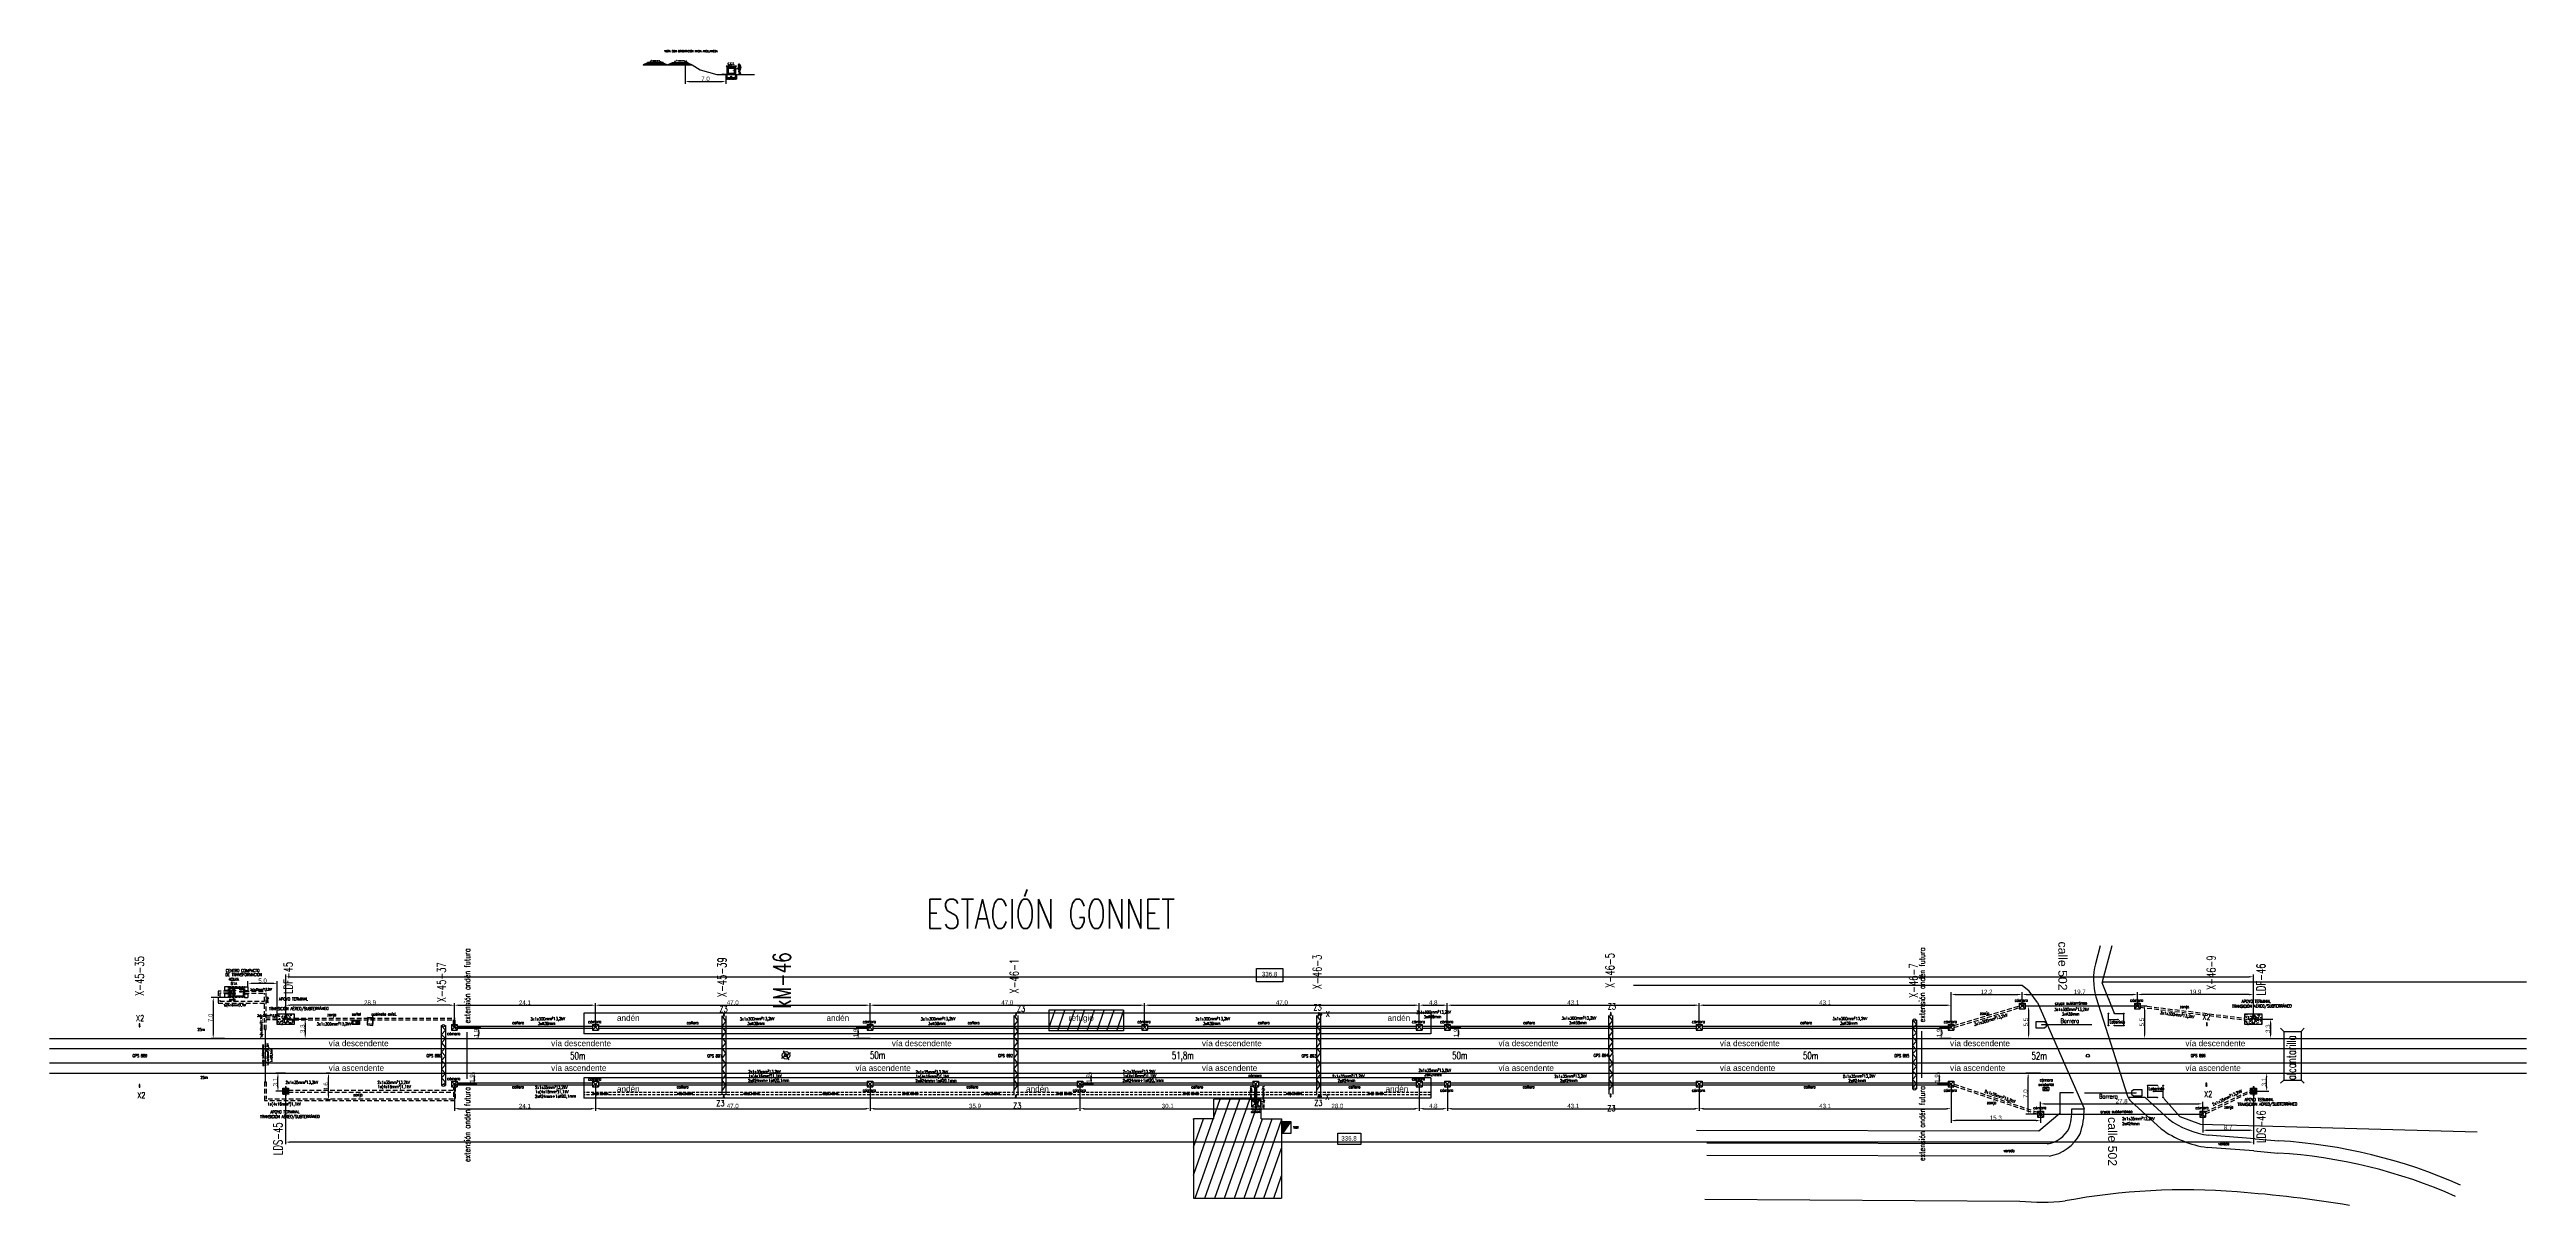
# Model space of a CAD drawing. Header units: millimetres. Extents: x 1844 to 2268, y 1322 to 1520.
import ezdxf

# ---------------------------------------------------------------- set-up
doc = ezdxf.new("R2010")
doc.units = ezdxf.units.MM
doc.linetypes.add('DASHED2', pattern=[0.375, 0.25, -0.125])
doc.linetypes.add('HIDDEN2', pattern=[4.7625, 3.175, -1.5875])
for name, color, linetype in [('DIM1-25', 7, 'Continuous'), ('LINEA_02', 8, 'Continuous'), ('M0_EQUIPOS', 7, 'Continuous'), ('M_TEXT', 3, 'Continuous'), ('R-EDIFICIOS', 4, 'Continuous'), ('R-SEÑALIZACION HORIZONTAL', 1, 'Continuous'), ('soportes especiales', 3, 'Continuous'), ('textos', 7, 'Continuous'), ('Textos catenaria', 7, 'Continuous')]:
    doc.layers.add(name, color=color, linetype=linetype)
doc.styles.add('ARIAL', font='arial.ttf', dxfattribs={"width": 0.8})
doc.styles.add('ROMAN_SIMPLEX', font='ROMANS')
doc.styles.add('SANS', font='sanss___.ttf')
doc.styles.add('SIMPLEX', font='simplex.shx', dxfattribs={"width": 0.75})
doc.dimstyles.new('COTA-100', dxfattribs={"dimscale": 1.5, "dimtxt": 0.5, "dimasz": 0.5, "dimexe": 0.25, "dimexo": 0, "dimgap": 0.05, "dimtad": 1, "dimdec": 1, "dimzin": 0, "dimdsep": 46, "dimtxsty": 'SANS', "dimcen": 0.1, "dimclrd": 256, "dimclre": 256, "dimclrt": 256, "dimazin": 0, "dimtm": 1e-09, "dimtfac": 0.714286, "dimtdec": 1, "dimtmove": 2, "dimatfit": 2, "dimfxl": 0, "dimtolj": 1, "dimtzin": 0, "dimarcsym": 0})
pattern_1 = [(50, (-2624.04677, -773.78864), (0.45546167, -0.039847714), [0.047625, -0.523875]), (355, (-2624.04677, -773.78864), (-0.088107065, 0.47764161), [0.0381, -0.4191]), (100.451, (-2624.0088, -773.79196), (0.367356254, 0.43779172), [0.040475, -0.445225]), (46.1842, (-2624.04677, -773.66164), (0.6776976, -0.10510582), [0.0714375, -0.7858125]), (96.6356, (-2623.9903, -773.6704), (0.59351059, 0.61856389), [0.0607125, -0.6678375]), (351.184, (-2624.0468, -773.66164), (0.59351151, 0.6185628), [0.05715, -0.62865]), (21, (-2623.98327, -773.6934), (0.3790372, -0.255663796), [0.047625, -0.523875]), (326, (-2623.98327, -773.6934), (0.15450507, 0.460469915), [0.0381, -0.4191]), (71.4514, (-2623.9517, -773.7147), (0.53354123, 0.204807144), [0.040475, -0.445225]), (37.5, (-2624.04677, -773.78864), (0.007721508, 0.211387597), [0, -0.41402, 0, -0.42545, 0, -0.4206875]), (7.5, (-2624.04677, -773.78864), (0.167049156, 0.250451437), [0, -0.24257, 0, -0.404495, 0, -0.1603375]), (327.5, (-2624.18837, -773.78864), (0.338976488, -0.01432186), [0, -0.15875, 0, -0.4953, 0, -0.657225]), (317.5, (-2624.25187, -773.78864), (0.370322953, 0.063566228), [0, -0.206375, 0, -0.32893, 0, -0.466725])]
pattern_2 = [(228.0128, (1914.6258315, 1508.893343), (-1.0160008633, -1.1430014045), [0.01708605, -1.691525]), (184.9697, (1914.6144015, 1508.8806426), (1.5240024653, 0.1269991038), [0.02932025, -2.9027]), (132.5104, (1914.5851915, 1508.8781026), (1.2699990759, -1.3970013646), [0.0206741, -2.046735]), (267.2737, (1914.5356615, 1508.8463526), (0.1269994485, 2.5399991827), [0.02670025, -2.64332]), (292.8337, (1914.5343915, 1508.8196826), (-0.6350018028, 1.5240008665), [0.0261817, -2.59199]), (357.2737, (1914.5445515, 1508.7955526), (-2.5399991827, 0.1269994485), [0.02670025, -2.64332]), (37.6942, (1914.5712215, 1508.7942826), (-1.65100104306, -1.26999886785), [0.0353097, -3.495655]), (72.2553, (1914.5991615, 1508.8158726), (0.8890017783, 2.7940008103), [0.033336, -3.300265]), (121.4296, (1914.6093215, 1508.8476226), (-1.0160002618, 1.650998058), [0.02679065, -2.652275]), (175.2364, (1914.595351, 1508.870483), (1.3969989027, -0.126998808), [0.03058565, -1.498695]), (222.3974, (1914.5648715, 1508.8730226), (-1.52400004586, -1.39699818253), [0.0395539, -3.91584]), (138.8141, (1914.661391, 1508.845083), (-0.8889994337, 0.761998828), [0.01350025, -1.33653]), (171.4692, (1914.6512315, 1508.8539726), (1.6509974798, -0.25400064), [0.0256841, -2.54273]), (225, (1914.62583, 1508.85778), (-3e-17, -0.12699991), [0.01796045, -0.1616445]), (203.1986, (1914.616941, 1508.873023), (0.635002141, 0.254001114), [0.00967205, -0.95753]), (291.8014, (1914.608051, 1508.869213), (-0.127000089, 0.381000245), [0.0136783, -0.67024]), (30.9638, (1914.613131, 1508.856513), (0.380999598, 0.254000198), [0.022216, -0.718315]), (161.5651, (1914.63218, 1508.867943), (0.254000116, -0.12699981), [0.01606435, -0.385545]), (16.3895, (1914.5343915, 1508.8692126), (1.2700007007, 0.3809992075), [0.0225044, -2.22794]), (70.3462, (1914.5559815, 1508.875563), (-0.5079985844, -1.3969980244), [0.01887995, -1.86911]), (293.1986, (1914.632181, 1508.893343), (-0.254001114, 0.635002141), [0.019344, -0.94786]), (343.6105, (1914.6398015, 1508.8755626), (-1.2700007007, 0.3809992075), [0.0225044, -2.22794]), (339.444, (1914.534391, 1508.790473), (-0.635000788, 0.253999692), [0.02170175, -1.063385]), (294.7751, (1914.5547115, 1508.782853), (-0.6349985202, 1.3969993513), [0.0181836, -1.80018]), (66.8014, (1914.633451, 1508.766343), (0.254001114, 0.635002141), [0.019344, -0.94786]), (17.354, (1914.6410715, 1508.7841226), (-1.6510000891, -0.5079992338), [0.02128915, -2.10762]), (69.444, (1914.571221, 1508.766343), (-0.253999692, -0.635000788), [0.0108509, -1.07424]), (101.3099, (1914.625831, 1508.766343), (-0.126999373, 0.507998373), [0.00647575, -0.6411]), (165.9638, (1914.62456, 1508.772693), (0.381000268, -0.12699978), [0.0261817, -0.4974525]), (186.009, (1914.5991615, 1508.7790426), (1.2699981272, 0.1269997034), [0.02426335, -2.40207]), (303.6901, (1914.61313, 1508.845083), (-0.127000044, 0.253999755), [0.0183162, -0.439589]), (353.1572, (1914.6232915, 1508.8298426), (2.15900089283, -0.2540011376), [0.03197785, -3.1658]), (60.9454, (1914.655041, 1508.826033), (-0.5079988183, -0.8889978805), [0.0130754, -1.29447]), (90, (1914.66139, 1508.83746), (-0.127, 0.127), [0.00762, -0.11938]), (120.2564, (1914.5966215, 1508.782853), (0.5079989233, -0.8889995516), [0.01764335, -1.746695]), (48.0128, (1914.5877315, 1508.798093), (1.0160008633, 1.1430014045), [0.03417215, -1.67444]), (0, (1914.61059, 1508.82349), (0.127, 0.127), [0.03302, -0.09398]), (325.3048, (1914.6436115, 1508.823493), (-1.2699977995, 0.8890000845), [0.0200805, -1.987965]), (254.0546, (1914.660121, 1508.812063), (-0.127000324, -0.50800121), [0.01849145, -0.906085]), (207.646, (1914.6550415, 1508.7942826), (-2.41299915245, -1.27000079874), [0.03010725, -2.980625]), (175.4261, (1914.6283715, 1508.7803126), (-1.65100038024, 0.12699938556), [0.03185145, -3.15329]), (175.4261, (1914.6283715, 1508.7803126), (-1.65100038024, 0.12699938556), [0.03185145, -3.15329])]
pattern_3 = [(0, (1924.48569, 1492.31338), (0.09525, 0.09525), [0.09525, -0.09525]), (0, (1924.48569, 1492.3491), (0.09525, 0.09525), [0.09525, -0.09525]), (0, (1924.48569, 1492.38482), (0.09525, 0.09525), [0.09525, -0.09525]), (90, (1924.49759, 1492.39672), (-0.09525, 0.09525), [0.09525, -0.09525]), (90, (1924.53331, 1492.39672), (-0.09525, 0.09525), [0.09525, -0.09525]), (90, (1924.56903, 1492.39672), (-0.09525, 0.09525), [0.09525, -0.09525])]

# ---------------------------------------------------------------- blocks, each defined once
blk = doc.blocks.new('mojón kilométrico')
for p, q in [((-0.91, 0), (0.91, 0)), ((0, 0.91), (0, -0.91))]:
    blk.add_line(p, q)
for radius in [0.639, 0.269]:
    blk.add_circle((0, 0), radius)
blk = doc.blocks.new('estructura tipo A con base')
h = blk.add_hatch()
h.set_pattern_fill('AR-CONC', color=8, scale=0.005, style=0)
h.set_pattern_definition([(50, (-2627.5983, -783.80706), (0.91092334, -0.07969543), [0.09525, -1.04775]), (355, (-2627.5983, -783.8071), (-0.17621413, 0.9552832), [0.0762, -0.8382]), (100.451, (-2627.5224, -783.8137), (0.7347125, 0.87558344), [0.08095, -0.89045]), (46.1842, (-2627.5983, -783.5531), (1.3553952, -0.21021164), [0.142875, -1.571625]), (96.6356, (-2627.4854, -783.5706), (1.1870212, 1.2371278), [0.121425, -1.335675]), (351.184, (-2627.5983, -783.553), (1.187023, 1.2371256), [0.1143, -1.2573]), (21, (-2627.4713, -783.61656), (0.7580744, -0.5113276), [0.09525, -1.04775]), (326, (-2627.4713, -783.6166), (0.30901014, 0.92093983), [0.0762, -0.8382]), (71.4514, (-2627.4081, -783.6592), (1.06708245, 0.4096143), [0.08095, -0.89045]), (37.5, (-2627.5983, -783.80706), (0.015443016, 0.422775194), [0, -0.82804, 0, -0.8509, 0, -0.841375]), (7.5, (-2627.5983, -783.80706), (0.33409831, 0.500902874), [0, -0.48514, 0, -0.80899, 0, -0.320675]), (327.5, (-2627.88152, -783.80706), (0.677952976, -0.02864372), [0, -0.3175, 0, -0.9906, 0, -1.31445]), (317.5, (-2628.0085, -783.80706), (0.74064591, 0.12713246), [0, -0.41275, 0, -0.65786, 0, -0.93345])])
h.paths.add_polyline_path([(-1.45, -0.9), (1.45, -0.9), (1.45, 0.9), (-1.45, 0.9)])
h.paths.add_polyline_path([(-0.28, 0.18), (-0.28, 0.25), (-0.05, 0.8), (0.05, 0.8), (0.28, 0.28), (0.28, 0.18, -1), (0.28, -0.18), (0.28, -0.28), (0.05, -0.8), (-0.05, -0.8), (-0.28, -0.28), (-0.28, -0.18, -1)], flags=16)
h.paths.add_polyline_path([(-0.15, 0, -1), (-0.41, 0, -1)], flags=0)
h.paths.add_polyline_path([(0, 0, -1), (0, 0, -1)], flags=0)
h.paths.add_polyline_path([(0.41, 0, -1), (0.15, 0, -1)], flags=0)
blk.add_lwpolyline([(1.45, -0.9), (-1.45, -0.9), (-1.45, 0.9), (1.45, 0.9)], close=True)
at = {"color": 6}
blk.add_lwpolyline([(-0.28, -0.28), (-0.05, -0.8), (0.05, -0.8), (0.28, -0.28), (0.28, -0.18, 1), (0.28, 0.18), (0.28, 0.28), (0.05, 0.8), (-0.05, 0.8), (-0.28, 0.25), (-0.28, 0.18, 1), (-0.28, -0.18)], format="xyb", close=True, dxfattribs=at)
for centre, radius in [((-0.28, 0), 0.13), ((0, 0), 0.0021), ((0.28, 0), 0.13)]:
    blk.add_circle(centre, radius, dxfattribs=at)
blk = doc.blocks.new('estructura terminal o retención para LDS')
h = blk.add_hatch()
h.set_pattern_fill('AR-CONC', color=8, scale=0.0025, style=0)
h.set_pattern_definition(pattern_1)
h.paths.add_polyline_path([(-0.5, -0.5), (-0.09, -0.5), (-0.14, -0.11, -0.352658), (-0.14, 0.11), (-0.09, 0.5), (-0.5, 0.5)])
h = blk.add_hatch()
h.set_pattern_fill('AR-CONC', color=8, scale=0.0025, style=0)
h.set_pattern_definition(pattern_1)
h.paths.add_polyline_path([(0.14, -0.11), (0.09, -0.5), (0.5, -0.5), (0.5, 0.5), (0.09, 0.5), (0.14, 0.11, -0.352658)])
at = {"color": 6}
for p, q in [((-0.05, 0.8), (-0.14, 0.11)), ((-0.05, 0.8), (0.05, 0.8)), ((0.05, 0.8), (0.14, 0.11)), ((-0.14, -0.11), (-0.05, -0.8)), ((-0.05, -0.8), (0.05, -0.8)), ((0.14, -0.11), (0.05, -0.8))]:
    blk.add_line(p, q, dxfattribs=at)
for points in [[(-0.09, -0.5), (-0.5, -0.5), (-0.5, 0.5), (-0.09, 0.5)], [(0.09, 0.5), (0.5, 0.5), (0.5, -0.5), (0.09, -0.5)]]:
    blk.add_lwpolyline(points)
blk.add_circle((0, 0), 0.13, dxfattribs=at)
for start, end in [(141.1488, 218.8512), (321.1488, 38.8512)]:
    blk.add_arc((0, 0), 0.18, start, end, dxfattribs=at)
blk = doc.blocks.new('cámara LDF-LDS')
at = {"color": 6}
for p, q in [((-0.5, 0.5), (0.5, 0.5)), ((-0.5, 0.5), (-0.5, -0.5)), ((-0.5, 0.5), (0.5, -0.5)), ((0.5, 0.5), (-0.5, -0.5)), ((0.5, 0.5), (0.5, -0.5)), ((-0.5, -0.5), (0.5, -0.5))]:
    blk.add_line(p, q, dxfattribs=at)
blk = doc.blocks.new('RIEL49')
for points in [[(0, 0.15, 0.025787), (-0.02, 0.15, 0.384322), (-0.03, 0.14), (-0.03, 0.12, 0.322823), (-0.03, 0.11), (-0.01, 0.11, -0.322823), (-0.01, 0.1), (-0.01, 0.06, -0.023913), (-0.01, 0.03, -0.339738), (-0.02, 0.02), (-0.07, 0.01, 0.366629), (-0.07, 0), (-0.07, 0), (0, 0)], [(0, 0.15, -0.025787), (0.02, 0.15, -0.384322), (0.03, 0.14), (0.03, 0.12, -0.322823), (0.03, 0.11), (0.01, 0.11, 0.322823), (0.01, 0.1), (0.01, 0.06, 0.023913), (0.01, 0.03, 0.339738), (0.02, 0.02), (0.07, 0.01, -0.366629), (0.07, 0), (0.07, 0), (0, 0)]]:
    blk.add_lwpolyline(points, format="xyb")
blk = doc.blocks.new('RIEL49K')
blk.add_blockref('RIEL49', (0, 0))
blk = doc.blocks.new('CCT vista en planta')
at = {"color": 3}
for p, q in [((0, 1.8), (0, 1.2)), ((0.6, 1.8), (0, 1.8)), ((0.6, 1.2), (0, 1.2)), ((0, 0.6), (0, 0)), ((0.6, 0.6), (0, 0.6)), ((0.6, 0), (0, 0)), ((3.4, 1.8), (4, 1.8)), ((3.4, 1.2), (4, 1.2)), ((3.4, 0.6), (4, 0.6)), ((3.4, 0), (4, 0)), ((4, 1.8), (4, 1.2)), ((4, 0.6), (4, 0))]:
    blk.add_line(p, q, dxfattribs=at)
at = {"color": 3, "linetype": 'HIDDEN2', "ltscale": 0.05}
for p, q in [((0.6, 1.8), (3.4, 1.8)), ((0.6, 1.8), (0.6, 0)), ((0.6, 0), (3.4, 0)), ((3.4, 1.8), (3.4, 0))]:
    blk.add_line(p, q, dxfattribs=at)
at = {"color": 11}
for p, q in [((0.82, 1.65), (0.76, 1.65)), ((0.76, 1.65), (0.76, 0.15)), ((0.76, 0.15), (0.82, 0.15)), ((0.82, 1.65), (0.82, 0.15)), ((0.82, 1.56), (3.17, 1.56)), ((0.82, 0.24), (3.17, 0.24)), ((0.82, 0.17), (3.17, 0.17)), ((0.82, 1.63), (3.17, 1.63)), ((2.11, 1.25), (2.26, 1.25)), ((2.11, 1.25), (2.11, 1.12)), ((2.11, 1.24), (2.27, 1.24)), ((2.11, 1.12), (2.3, 1.12)), ((2.11, 1.13), (2.3, 1.13)), ((2.11, 0.67), (2.3, 0.67)), ((2.11, 0.55), (2.11, 0.67)), ((2.11, 0.67), (2.3, 0.67)), ((2.11, 0.56), (2.27, 0.56)), ((2.11, 0.55), (2.26, 0.55)), ((2.3, 0.3), (2.3, 1.5)), ((2.3, 1.5), (2.35, 1.5)), ((2.3, 0.3), (2.35, 0.3)), ((2.35, 0.3), (2.35, 1.5)), ((2.35, 1.32), (2.48, 1.32)), ((2.35, 0.48), (2.48, 0.48)), ((2.48, 0.3), (2.48, 1.5)), ((2.53, 1.5), (2.48, 1.5)), ((2.53, 0.3), (2.48, 0.3)), ((2.53, 0.3), (2.53, 1.5)), ((2.53, 1.12), (2.71, 1.12)), ((2.53, 1.13), (2.71, 1.13)), ((2.53, 0.67), (2.71, 0.67)), ((2.53, 0.67), (2.71, 0.67)), ((2.56, 1.25), (2.71, 1.25)), ((2.56, 1.24), (2.71, 1.24)), ((2.56, 0.56), (2.71, 0.56)), ((2.56, 0.55), (2.71, 0.55)), ((2.71, 1.25), (2.71, 1.12)), ((2.71, 0.55), (2.71, 0.67)), ((2.85, 1.28), (2.85, 0.52)), ((3.13, 1.28), (2.85, 1.28)), ((3.13, 0.52), (2.85, 0.52)), ((3.13, 1.28), (3.13, 0.52)), ((3.17, 1.65), (3.17, 0.15)), ((3.17, 1.65), (3.24, 1.65)), ((3.17, 0.15), (3.24, 0.15)), ((3.24, 1.65), (3.24, 0.15))]:
    blk.add_line(p, q, dxfattribs=at)
at = {"color": 5}
for points in [[(1.37, 1.28), (1.37, 1.43), (1.07, 1.43), (1.07, 1.28)], [(1.37, 0.9), (1.37, 1.05), (1.07, 1.05), (1.07, 0.9)], [(3.08, 1.12), (2.93, 1.12), (2.93, 0.67), (3.08, 0.67)]]:
    blk.add_lwpolyline(points, close=True, dxfattribs=at)
at = {"color": 11}
for centre, start, end in [((2.41, 1.25), 141.5668, 218.4332), ((2.41, 0.9), 141.5668, 218.4332), ((2.41, 0.55), 141.5668, 218.4332), ((2.41, 1.25), 65.3757, 114.6243), ((2.41, 0.55), 245.3757, 294.6243), ((2.41, 1.25), 321.5668, 38.4332), ((2.41, 0.9), 321.5668, 38.4332), ((2.41, 0.55), 321.5668, 38.4332)]:
    blk.add_arc(centre, 0.15, start, end, dxfattribs=at)
at = {"layer": 'Textos catenaria', "color": 11, "style": 'SIMPLEX', "width": 0.7}
for s, p in [('TRAFO SECO', (2.47, 0.57)), ('TAB-BT', (3.04, 0.71))]:
    blk.add_text(s, height=0.1, rotation=90, dxfattribs=at).set_placement(p)
blk = doc.blocks.new('*D15')
at = {"lineweight": -2, "transparency": 16777216}
for p, q in [((1873.61, 1357.72), (1871.29, 1357.72)), ((1871.66, 1356.97), (1871.66, 1351.47)), ((1873.61, 1350.72), (1871.29, 1350.72))]:
    blk.add_line(p, q, dxfattribs=at)
at = {"transparency": 16777216}
for points in [[(1871.54, 1356.97), (1871.79, 1356.97), (1871.66, 1357.72)], [(1871.54, 1351.47), (1871.79, 1351.47), (1871.66, 1350.72)]]:
    blk.add_solid(points, dxfattribs=at)
at = {"layer": 'Defpoints', "color": 0, "transparency": 16777216}
for p in [(1873.61, 1357.72), (1871.66, 1350.72), (1873.61, 1350.72)]:
    blk.add_point(p, dxfattribs=at)
at = {"transparency": 16777216, "insert": (1871.2, 1354.22), "char_height": 0.75, "attachment_point": 5, "rotation": 90, "style": 'SANS'}
blk.add_mtext('\\A1;7.0', dxfattribs=at)
blk = doc.blocks.new('*D16')
at = {"lineweight": -2, "transparency": 16777216}
for p, q in [((1877.61, 1359.52), (1877.61, 1360.51)), ((1881.86, 1360.13), (1878.36, 1360.13)), ((1882.61, 1354.92), (1882.61, 1360.51))]:
    blk.add_line(p, q, dxfattribs=at)
at = {"transparency": 16777216}
for points in [[(1878.36, 1360.26), (1878.36, 1360.01), (1877.61, 1360.13)], [(1881.86, 1360.26), (1881.86, 1360.01), (1882.61, 1360.13)]]:
    blk.add_solid(points, dxfattribs=at)
at = {"layer": 'Defpoints', "color": 0, "transparency": 16777216}
for p in [(1877.61, 1360.13), (1877.61, 1359.52), (1882.61, 1354.92)]:
    blk.add_point(p, dxfattribs=at)
at = {"transparency": 16777216, "insert": (1880.11, 1360.59), "char_height": 0.75, "attachment_point": 5, "style": 'SANS'}
blk.add_mtext('\\A1;5.0', dxfattribs=at)
blk = doc.blocks.new('centro compacto vista frontal')
at = {"color": 4}
for p, q in [((-847, 1805), (847, 1805)), ((-847, 1805), (-827, 1685)), ((-827, 1685), (827, 1685)), ((-735, 1685), (-735, -145)), ((-735, 1460), (735, 1460)), ((-735, 1440), (-510, 1440)), ((-735, 1235), (-510, 1235)), ((-735, 1215), (-510, 1215)), ((-735, 1010), (-510, 1010)), ((-735, 990), (-510, 990)), ((-735, 785), (-510, 785)), ((-735, 765), (-510, 765)), ((-735, 560), (-510, 560)), ((-735, 540), (-510, 540)), ((-735, 335), (735, 335)), ((-735, 315), (735, 315)), ((-510, 1460), (-510, 540)), ((-510, 540), (510, 540)), ((-495, 1445), (-495, 555)), ((-495, 1445), (495, 1445)), ((-495, 555), (495, 555)), ((495, 1445), (495, 555)), ((510, 1460), (510, 540)), ((510, 1440), (735, 1440)), ((510, 1235), (735, 1235)), ((510, 1215), (735, 1215)), ((510, 1010), (735, 1010)), ((510, 990), (735, 990)), ((510, 785), (735, 785)), ((510, 765), (735, 765)), ((510, 560), (735, 560)), ((510, 540), (735, 540)), ((735, 1685), (735, -145)), ((847, 1805), (827, 1685)), ((-735, -145), (735, -145))]:
    blk.add_line(p, q, dxfattribs=at)
for centre, radius in [((0, 0), 51), ((380, 1000), 5.9)]:
    blk.add_circle(centre, radius, dxfattribs=at)
blk = doc.blocks.new('hombre')
at = {"color": 8}
for p, q in [((-525, 951), (-524, 960)), ((-509, 950), (-525, 951)), ((-524, 960), (-469, 1014)), ((-462, 995), (-509, 950)), ((-470, 955), (-444, 995)), ((-450, 953), (-470, 955)), ((-469, 1014), (-399, 1035)), ((-444, 995), (-462, 995)), ((-429, 985), (-450, 953)), ((-409, 985), (-429, 985)), ((-192, 1148), (-409, 985)), ((-399, 1035), (-239, 1235)), ((-256, 1679), (-24, 1699)), ((-202, 1229), (-219, 1355)), ((-206, 1645), (-210, 1643)), ((-210, 1643), (-205, 1638)), ((-192, 1645), (-206, 1645)), ((-206, 1582), (-197, 1585)), ((-205, 1638), (-199, 1637)), ((-199, 1637), (-192, 1641)), ((-195, 1593), (-197, 1585)), ((-176, 1643), (-192, 1645)), ((-189, 1560), (-176, 1563)), ((0, 23), (-160, 75)), ((-143, 687), (-155, 853)), ((-155, 528), (-121, 829)), ((-107, 1561), (-139, 1530)), ((-121, 1280), (-121, 940)), ((-14, 1595), (-119, 1405)), ((-119, 1530), (-119, 1405)), ((-112, 1630), (-115, 1644)), ((-102, 1630), (-112, 1630)), ((-107, 1561), (-101, 1565)), ((-65, 1437), (-19, 1428)), ((-39, 895), (4, 977)), ((-39, 895), (-23, 825)), ((22, 825), (-23, 825)), ((-15, 825), (-15, 885)), ((0, 885), (0, 825)), ((4, 977), (81, 1217)), ((15, 825), (15, 885)), ((71, 121), (20, 105)), ((21, 55), (21, 476)), ((37, 890), (22, 825)), ((56, 929), (37, 890)), ((132, 1137), (56, 969)), ((56, 969), (56, 929)), ((81, 1217), (81, 1248))]:
    blk.add_line(p, q, dxfattribs=at)
at = {"color": 7}
for p, q in [((-20, 1689), (-258, 1669)), ((-255, 27), (-250, 0)), ((-251, 1237), (-219, 1355)), ((-202, 1229), (-251, 1237)), ((-160, 75), (-237, 56)), ((-226, 1656), (-221, 1672)), ((-215, 1635), (-226, 1656)), ((-224, 1585), (-215, 1635)), ((-215, 1579), (-224, 1585)), ((-219, 1355), (-179, 1485)), ((-219, 946), (-185, 1103)), ((-219, 946), (-167, 935)), ((-206, 1582), (-215, 1579)), ((-199, 1571), (-206, 1582)), ((-192, 1148), (-202, 1229)), ((-197, 1560), (-199, 1571)), ((-189, 1560), (-197, 1560)), ((-185, 1103), (-192, 1148)), ((-189, 1550), (-189, 1560)), ((-181, 1546), (-189, 1550)), ((-185, 1103), (-129, 1365)), ((-167, 935), (-184, 526)), ((-143, 362), (-184, 526)), ((-169, 1530), (-181, 1546)), ((-179, 1485), (-119, 1525)), ((-139, 1530), (-169, 1530)), ((-167, 935), (-126, 927)), ((-160, 75), (-129, 160)), ((-143, 362), (-129, 160)), ((-119, 1525), (-139, 1530)), ((-39, 895), (-126, 927)), ((-38, 1622), (-43, 1598)), ((-43, 1598), (-14, 1595)), ((81, 1565), (-14, 1595)), ((21, 16), (0, 23)), ((0, 0), (0, 23)), ((21, 476), (101, 904)), ((21, 476), (101, 130)), ((71, 70), (21, 55)), ((21, 16), (21, 55)), ((54, 1450), (31, 1375)), ((31, 1375), (56, 1240)), ((101, 904), (37, 890)), ((56, 1240), (131, 1265)), ((56, 1240), (81, 1235)), ((101, 130), (71, 121)), ((71, 121), (71, 70)), ((171, 1495), (81, 1565)), ((101, 904), (164, 917)), ((171, 1257), (131, 1265)), ((172, 1225), (132, 1137)), ((164, 917), (132, 1137)), ((181, 1255), (171, 1495)), ((171, 1257), (172, 1225)), ((171, 1257), (181, 1255))]:
    blk.add_line(p, q, dxfattribs=at)
blk.add_arc((-231, 32), 25, 104.03624, 191.30993, dxfattribs=at)
at = {"color": 8}
for centre, radius, start, end in [((-131, 1662), 123, 48.42672, 129.28614), ((-130, 1648), 123, 48.42672, 129.28614), ((-61, 1762), 129, 224.19258, 245.54888), ((-8, 1636), 94.2, 166.07453, 183.47227), ((-84, 1652), 13.1, 355.792, 151.36626), ((-92, 1647), 20.9, 262.31138, 10.50507), ((-94, 1642), 7.44, 269.38334, 93.9255), ((-22, 1645), 51.5, 200.66449, 246.13248)]:
    blk.add_arc(centre, radius, start, end, dxfattribs=at)
at = {"layer": 'DIM1-25'}
for p, q in [((-258, 1669), (-259, 1679)), ((-256, 1679), (-259, 1679)), ((-233, 1708), (-234, 1701)), ((-30, 1714), (-20, 1689))]:
    blk.add_line(p, q, dxfattribs=at)
for centre, radius, start, end in [((-258, 1704), 25, 275, 352.58256), ((-131, 1688), 104, 13.99532, 168.97833), ((-165, 1651), 130, 346.80647, 16.29573)]:
    blk.add_arc(centre, radius, start, end, dxfattribs=at)
blk = doc.blocks.new('*D19')
at = {"lineweight": -2, "transparency": 16777216}
for p, q in [((1952.42, 1517.85), (1952.42, 1514.06)), ((1953.17, 1514.44), (1958.67, 1514.44)), ((1959.42, 1515.63), (1959.42, 1514.06))]:
    blk.add_line(p, q, dxfattribs=at)
at = {"transparency": 16777216}
for points in [[(1953.17, 1514.56), (1953.17, 1514.31), (1952.42, 1514.44)], [(1958.67, 1514.56), (1958.67, 1514.31), (1959.42, 1514.44)]]:
    blk.add_solid(points, dxfattribs=at)
at = {"layer": 'Defpoints', "color": 0, "transparency": 16777216}
for p in [(1952.42, 1517.85), (1959.42, 1515.63), (1959.42, 1514.44)]:
    blk.add_point(p, dxfattribs=at)
at = {"transparency": 16777216, "insert": (1955.92, 1514.9), "char_height": 0.75, "attachment_point": 5, "style": 'SANS'}
blk.add_mtext('\\A1;7.0', dxfattribs=at)
blk = doc.blocks.new('*D20')
at = {"lineweight": -2, "transparency": 16777216}
for p, q in [((1912.93, 1352.6), (1912.93, 1356.77)), ((1937.08, 1352.6), (1937.08, 1356.77)), ((1913.68, 1356.39), (1936.33, 1356.39))]:
    blk.add_line(p, q, dxfattribs=at)
at = {"transparency": 16777216}
for points in [[(1913.68, 1356.52), (1913.68, 1356.27), (1912.93, 1356.39)], [(1936.33, 1356.52), (1936.33, 1356.27), (1937.08, 1356.39)]]:
    blk.add_solid(points, dxfattribs=at)
at = {"layer": 'Defpoints', "color": 0, "transparency": 16777216}
for p in [(1912.93, 1352.6), (1937.08, 1356.39), (1937.08, 1352.6)]:
    blk.add_point(p, dxfattribs=at)
at = {"transparency": 16777216, "insert": (1925.01, 1356.84), "char_height": 0.75, "attachment_point": 5, "style": 'SANS'}
blk.add_mtext('\\A1;24.1', dxfattribs=at)
blk = doc.blocks.new('*D21')
at = {"lineweight": -2, "transparency": 16777216}
for p, q in [((1937.08, 1352.6), (1937.08, 1356.77)), ((1984.08, 1352.6), (1984.08, 1356.77)), ((1937.83, 1356.39), (1983.33, 1356.39))]:
    blk.add_line(p, q, dxfattribs=at)
at = {"transparency": 16777216}
for points in [[(1937.83, 1356.52), (1937.83, 1356.27), (1937.08, 1356.39)], [(1983.33, 1356.52), (1983.33, 1356.27), (1984.08, 1356.39)]]:
    blk.add_solid(points, dxfattribs=at)
at = {"layer": 'Defpoints', "color": 0, "transparency": 16777216}
for p in [(1937.08, 1352.6), (1984.08, 1356.39), (1984.08, 1352.6)]:
    blk.add_point(p, dxfattribs=at)
at = {"transparency": 16777216, "insert": (1960.58, 1356.85), "char_height": 0.75, "attachment_point": 5, "style": 'SANS'}
blk.add_mtext('\\A1;47.0', dxfattribs=at)
blk = doc.blocks.new('*D22')
at = {"lineweight": -2, "transparency": 16777216}
for p, q in [((1984.08, 1352.6), (1984.08, 1356.77)), ((2031.08, 1352.6), (2031.08, 1356.77)), ((1984.83, 1356.39), (2030.33, 1356.39))]:
    blk.add_line(p, q, dxfattribs=at)
at = {"transparency": 16777216}
for points in [[(1984.83, 1356.52), (1984.83, 1356.27), (1984.08, 1356.39)], [(2030.33, 1356.52), (2030.33, 1356.27), (2031.08, 1356.39)]]:
    blk.add_solid(points, dxfattribs=at)
at = {"layer": 'Defpoints', "color": 0, "transparency": 16777216}
for p in [(1984.08, 1352.6), (2031.08, 1356.39), (2031.08, 1352.6)]:
    blk.add_point(p, dxfattribs=at)
at = {"transparency": 16777216, "insert": (2007.58, 1356.85), "char_height": 0.75, "attachment_point": 5, "style": 'SANS'}
blk.add_mtext('\\A1;47.0', dxfattribs=at)
blk = doc.blocks.new('*D23')
at = {"lineweight": -2, "transparency": 16777216}
for p, q in [((2031.08, 1352.6), (2031.08, 1356.77)), ((2078.08, 1352.6), (2078.08, 1356.77)), ((2031.83, 1356.39), (2077.33, 1356.39))]:
    blk.add_line(p, q, dxfattribs=at)
at = {"transparency": 16777216}
for points in [[(2031.83, 1356.52), (2031.83, 1356.27), (2031.08, 1356.39)], [(2077.33, 1356.52), (2077.33, 1356.27), (2078.08, 1356.39)]]:
    blk.add_solid(points, dxfattribs=at)
at = {"layer": 'Defpoints', "color": 0, "transparency": 16777216}
for p in [(2031.08, 1352.6), (2078.08, 1356.39), (2078.08, 1352.6)]:
    blk.add_point(p, dxfattribs=at)
at = {"transparency": 16777216, "insert": (2054.58, 1356.85), "char_height": 0.75, "attachment_point": 5, "style": 'SANS'}
blk.add_mtext('\\A1;47.0', dxfattribs=at)
blk = doc.blocks.new('*D24')
at = {"lineweight": -2, "transparency": 16777216}
for p, q in [((2078.08, 1352.6), (2078.08, 1356.77)), ((2082.89, 1352.6), (2082.89, 1356.77)), ((2078.83, 1356.39), (2082.14, 1356.39))]:
    blk.add_line(p, q, dxfattribs=at)
at = {"transparency": 16777216}
for points in [[(2078.83, 1356.52), (2078.83, 1356.27), (2078.08, 1356.39)], [(2082.14, 1356.52), (2082.14, 1356.27), (2082.89, 1356.39)]]:
    blk.add_solid(points, dxfattribs=at)
at = {"layer": 'Defpoints', "color": 0, "transparency": 16777216}
for p in [(2078.08, 1352.6), (2082.89, 1356.39), (2082.89, 1352.6)]:
    blk.add_point(p, dxfattribs=at)
at = {"transparency": 16777216, "insert": (2080.48, 1356.85), "char_height": 0.75, "attachment_point": 5, "style": 'SANS'}
blk.add_mtext('\\A1;4.8', dxfattribs=at)
blk = doc.blocks.new('*D25')
at = {"lineweight": -2, "transparency": 16777216}
for p, q in [((2082.89, 1352.6), (2082.89, 1356.77)), ((2126, 1352.6), (2126, 1356.77)), ((2083.64, 1356.39), (2125.25, 1356.39))]:
    blk.add_line(p, q, dxfattribs=at)
at = {"transparency": 16777216}
for points in [[(2083.64, 1356.52), (2083.64, 1356.27), (2082.89, 1356.39)], [(2125.25, 1356.52), (2125.25, 1356.27), (2126, 1356.39)]]:
    blk.add_solid(points, dxfattribs=at)
at = {"layer": 'Defpoints', "color": 0, "transparency": 16777216}
for p in [(2082.89, 1352.6), (2126, 1356.39), (2126, 1352.6)]:
    blk.add_point(p, dxfattribs=at)
at = {"transparency": 16777216, "insert": (2104.44, 1356.85), "char_height": 0.75, "attachment_point": 5, "style": 'SANS'}
blk.add_mtext('\\A1;43.1', dxfattribs=at)
blk = doc.blocks.new('*D26')
at = {"lineweight": -2, "transparency": 16777216}
for p, q in [((2126, 1352.6), (2126, 1356.77)), ((2169.11, 1352.6), (2169.11, 1356.77)), ((2126.75, 1356.39), (2168.36, 1356.39))]:
    blk.add_line(p, q, dxfattribs=at)
at = {"transparency": 16777216}
for points in [[(2126.75, 1356.52), (2126.75, 1356.27), (2126, 1356.39)], [(2168.36, 1356.52), (2168.36, 1356.27), (2169.11, 1356.39)]]:
    blk.add_solid(points, dxfattribs=at)
at = {"layer": 'Defpoints', "color": 0, "transparency": 16777216}
for p in [(2126, 1352.6), (2169.11, 1356.39), (2169.11, 1352.6)]:
    blk.add_point(p, dxfattribs=at)
at = {"transparency": 16777216, "insert": (2147.56, 1356.85), "char_height": 0.75, "attachment_point": 5, "style": 'SANS'}
blk.add_mtext('\\A1;43.1', dxfattribs=at)
blk = doc.blocks.new('*D27')
at = {"lineweight": -2, "transparency": 16777216}
for p, q in [((2169.11, 1352.6), (2169.11, 1358.6)), ((2169.86, 1358.22), (2180.52, 1358.22)), ((2181.27, 1356.26), (2181.27, 1358.6))]:
    blk.add_line(p, q, dxfattribs=at)
at = {"transparency": 16777216}
for points in [[(2169.86, 1358.35), (2169.86, 1358.1), (2169.11, 1358.22)], [(2180.52, 1358.35), (2180.52, 1358.1), (2181.27, 1358.22)]]:
    blk.add_solid(points, dxfattribs=at)
at = {"layer": 'Defpoints', "color": 0, "transparency": 16777216}
for p in [(2181.27, 1358.22), (2169.11, 1352.6), (2181.27, 1356.26)]:
    blk.add_point(p, dxfattribs=at)
at = {"transparency": 16777216, "insert": (2175.19, 1358.67), "char_height": 0.75, "attachment_point": 5, "style": 'SANS'}
blk.add_mtext('\\A1;12.2', dxfattribs=at)
blk = doc.blocks.new('*D28')
at = {"lineweight": -2, "transparency": 16777216}
for p, q in [((2181.27, 1356.26), (2181.27, 1358.6)), ((2182.02, 1358.22), (2200.25, 1358.22)), ((2201, 1356.26), (2201, 1358.6))]:
    blk.add_line(p, q, dxfattribs=at)
at = {"transparency": 16777216}
for points in [[(2182.02, 1358.35), (2182.02, 1358.1), (2181.27, 1358.22)], [(2200.25, 1358.35), (2200.25, 1358.1), (2201, 1358.22)]]:
    blk.add_solid(points, dxfattribs=at)
at = {"layer": 'Defpoints', "color": 0, "transparency": 16777216}
for p in [(2201, 1358.22), (2181.27, 1356.26), (2201, 1356.26)]:
    blk.add_point(p, dxfattribs=at)
at = {"transparency": 16777216, "insert": (2191.14, 1358.68), "char_height": 0.75, "attachment_point": 5, "style": 'SANS'}
blk.add_mtext('\\A1;19.7', dxfattribs=at)
blk = doc.blocks.new('*D29')
at = {"lineweight": -2, "transparency": 16777216}
for p, q in [((2201, 1356.26), (2201, 1358.6)), ((2220.12, 1358.22), (2201.75, 1358.22)), ((2220.87, 1354.02), (2220.87, 1358.6))]:
    blk.add_line(p, q, dxfattribs=at)
at = {"transparency": 16777216}
for points in [[(2201.75, 1358.35), (2201.75, 1358.1), (2201, 1358.22)], [(2220.12, 1358.35), (2220.12, 1358.1), (2220.87, 1358.22)]]:
    blk.add_solid(points, dxfattribs=at)
at = {"layer": 'Defpoints', "color": 0, "transparency": 16777216}
for p in [(2201, 1358.22), (2201, 1356.26), (2220.87, 1354.02)]:
    blk.add_point(p, dxfattribs=at)
at = {"transparency": 16777216, "insert": (2210.94, 1358.68), "char_height": 0.75, "attachment_point": 5, "style": 'SANS'}
blk.add_mtext('\\A1;19.9', dxfattribs=at)
blk = doc.blocks.new('*D30')
at = {"lineweight": -2, "transparency": 16777216}
for p, q in [((2181.27, 1356.26), (2182.75, 1356.26)), ((2182.38, 1355.51), (2182.38, 1351.47)), ((2181.27, 1350.72), (2182.75, 1350.72))]:
    blk.add_line(p, q, dxfattribs=at)
at = {"transparency": 16777216}
for points in [[(2182.25, 1355.51), (2182.5, 1355.51), (2182.38, 1356.26)], [(2182.25, 1351.47), (2182.5, 1351.47), (2182.38, 1350.72)]]:
    blk.add_solid(points, dxfattribs=at)
at = {"layer": 'Defpoints', "color": 0, "transparency": 16777216}
for p in [(2181.27, 1356.26), (2181.27, 1350.72), (2182.38, 1350.72)]:
    blk.add_point(p, dxfattribs=at)
at = {"transparency": 16777216, "insert": (2181.91, 1353.49), "char_height": 0.75, "attachment_point": 5, "rotation": 90, "style": 'SANS'}
blk.add_mtext('\\A1;5.5', dxfattribs=at)
blk = doc.blocks.new('*D31')
at = {"lineweight": -2, "transparency": 16777216}
for p, q in [((2169.11, 1352.6), (2167.14, 1352.6)), ((2169.11, 1350.72), (2167.14, 1350.72)), ((2167.52, 1351.85), (2167.52, 1351.47))]:
    blk.add_line(p, q, dxfattribs=at)
at = {"transparency": 16777216}
for points in [[(2167.39, 1351.85), (2167.64, 1351.85), (2167.52, 1352.6)], [(2167.39, 1351.47), (2167.64, 1351.47), (2167.52, 1350.72)]]:
    blk.add_solid(points, dxfattribs=at)
at = {"layer": 'Defpoints', "color": 0, "transparency": 16777216}
for p in [(2169.11, 1352.6), (2167.52, 1350.72), (2169.11, 1350.72)]:
    blk.add_point(p, dxfattribs=at)
at = {"transparency": 16777216, "insert": (2167.05, 1351.66), "char_height": 0.75, "attachment_point": 5, "rotation": 90, "style": 'SANS'}
blk.add_mtext('\\A1;1.9', dxfattribs=at)
blk = doc.blocks.new('*D32')
at = {"lineweight": -2, "transparency": 16777216}
for p, q in [((2201, 1356.26), (2202.61, 1356.26)), ((2202.23, 1355.51), (2202.23, 1351.47)), ((2201, 1350.72), (2202.61, 1350.72))]:
    blk.add_line(p, q, dxfattribs=at)
at = {"transparency": 16777216}
for points in [[(2202.11, 1355.51), (2202.36, 1355.51), (2202.23, 1356.26)], [(2202.11, 1351.47), (2202.36, 1351.47), (2202.23, 1350.72)]]:
    blk.add_solid(points, dxfattribs=at)
at = {"layer": 'Defpoints', "color": 0, "transparency": 16777216}
for p in [(2201, 1356.26), (2201, 1350.72), (2202.23, 1350.72)]:
    blk.add_point(p, dxfattribs=at)
at = {"transparency": 16777216, "insert": (2201.77, 1353.49), "char_height": 0.75, "attachment_point": 5, "rotation": 90, "style": 'SANS'}
blk.add_mtext('\\A1;5.5', dxfattribs=at)
blk = doc.blocks.new('*D33')
at = {"lineweight": -2, "transparency": 16777216}
for p, q in [((2082.89, 1352.6), (2085.2, 1352.6)), ((2082.89, 1350.72), (2085.2, 1350.72)), ((2084.83, 1351.85), (2084.83, 1351.47))]:
    blk.add_line(p, q, dxfattribs=at)
at = {"transparency": 16777216}
for points in [[(2084.7, 1351.85), (2084.95, 1351.85), (2084.83, 1352.6)], [(2084.7, 1351.47), (2084.95, 1351.47), (2084.83, 1350.72)]]:
    blk.add_solid(points, dxfattribs=at)
at = {"layer": 'Defpoints', "color": 0, "transparency": 16777216}
for p in [(2082.89, 1352.6), (2082.89, 1350.72), (2084.83, 1350.72)]:
    blk.add_point(p, dxfattribs=at)
at = {"transparency": 16777216, "insert": (2084.37, 1351.66), "char_height": 0.75, "attachment_point": 5, "rotation": 90, "style": 'SANS'}
blk.add_mtext('\\A1;1.9', dxfattribs=at)
blk = doc.blocks.new('*D34')
at = {"lineweight": -2, "transparency": 16777216}
for p, q in [((1984.08, 1352.6), (1981.69, 1352.6)), ((1984.08, 1350.72), (1981.69, 1350.72)), ((1982.06, 1351.85), (1982.06, 1351.47))]:
    blk.add_line(p, q, dxfattribs=at)
at = {"transparency": 16777216}
for points in [[(1981.94, 1351.85), (1982.19, 1351.85), (1982.06, 1352.6)], [(1981.94, 1351.47), (1982.19, 1351.47), (1982.06, 1350.72)]]:
    blk.add_solid(points, dxfattribs=at)
at = {"layer": 'Defpoints', "color": 0, "transparency": 16777216}
for p in [(1984.08, 1352.6), (1982.06, 1350.72), (1984.08, 1350.72)]:
    blk.add_point(p, dxfattribs=at)
at = {"transparency": 16777216, "insert": (1981.6, 1351.66), "char_height": 0.75, "attachment_point": 5, "rotation": 90, "style": 'SANS'}
blk.add_mtext('\\A1;1.9', dxfattribs=at)
blk = doc.blocks.new('*D35')
at = {"lineweight": -2, "transparency": 16777216}
for p, q in [((1912.93, 1352.6), (1917.49, 1352.6)), ((1917.12, 1350.72), (1916.74, 1350.72)), ((1917.12, 1351.85), (1917.12, 1351.47))]:
    blk.add_line(p, q, dxfattribs=at)
at = {"transparency": 16777216}
for points in [[(1916.99, 1351.85), (1917.24, 1351.85), (1917.12, 1352.6)], [(1916.99, 1351.47), (1917.24, 1351.47), (1917.12, 1350.72)]]:
    blk.add_solid(points, dxfattribs=at)
at = {"layer": 'Defpoints', "color": 0, "transparency": 16777216}
for p in [(1912.93, 1352.6), (1917.12, 1350.72), (1917.12, 1350.72)]:
    blk.add_point(p, dxfattribs=at)
at = {"transparency": 16777216, "insert": (1916.66, 1351.66), "char_height": 0.75, "attachment_point": 5, "rotation": 90, "style": 'SANS'}
blk.add_mtext('\\A1;1.9', dxfattribs=at)
blk = doc.blocks.new('*D36')
at = {"lineweight": -2, "transparency": 16777216}
for p, q in [((1884.07, 1354.02), (1884.07, 1356.77)), ((1912.93, 1352.6), (1912.93, 1356.77)), ((1912.18, 1356.39), (1884.82, 1356.39))]:
    blk.add_line(p, q, dxfattribs=at)
at = {"transparency": 16777216}
for points in [[(1884.82, 1356.52), (1884.82, 1356.27), (1884.07, 1356.39)], [(1912.18, 1356.52), (1912.18, 1356.27), (1912.93, 1356.39)]]:
    blk.add_solid(points, dxfattribs=at)
at = {"layer": 'Defpoints', "color": 0, "transparency": 16777216}
for p in [(1884.07, 1356.39), (1884.07, 1354.02), (1912.93, 1352.6)]:
    blk.add_point(p, dxfattribs=at)
at = {"transparency": 16777216, "insert": (1898.5, 1356.85), "char_height": 0.75, "attachment_point": 5, "style": 'SANS'}
blk.add_mtext('\\A1;28.9', dxfattribs=at)
blk = doc.blocks.new('*D37')
at = {"lineweight": -2, "transparency": 16777216}
for p, q in [((1884.07, 1354.02), (1884.07, 1361.63)), ((1884.82, 1361.25), (2220.12, 1361.25)), ((2220.87, 1354.02), (2220.87, 1361.63))]:
    blk.add_line(p, q, dxfattribs=at)
at = {"transparency": 16777216}
for points in [[(1884.82, 1361.38), (1884.82, 1361.13), (1884.07, 1361.25)], [(2220.12, 1361.38), (2220.12, 1361.13), (2220.87, 1361.25)]]:
    blk.add_solid(points, dxfattribs=at)
at = {"layer": 'Defpoints', "color": 0, "transparency": 16777216}
for p in [(2220.87, 1361.25), (1884.07, 1354.02), (2220.87, 1354.02)]:
    blk.add_point(p, dxfattribs=at)
at = {"transparency": 16777216, "insert": (2052.47, 1361.72), "char_height": 0.75, "attachment_point": 5, "style": 'SANS'}
blk.add_mtext('\\A1;336.8', dxfattribs=at)
blk = doc.blocks.new('*D38')
at = {"lineweight": -2, "transparency": 16777216}
for p, q in [((1912.94, 1342.91), (1912.94, 1338.32)), ((1937.08, 1342.91), (1937.08, 1338.32)), ((1913.69, 1338.69), (1936.33, 1338.69))]:
    blk.add_line(p, q, dxfattribs=at)
at = {"transparency": 16777216}
for points in [[(1913.69, 1338.82), (1913.69, 1338.57), (1912.94, 1338.69)], [(1936.33, 1338.82), (1936.33, 1338.57), (1937.08, 1338.69)]]:
    blk.add_solid(points, dxfattribs=at)
at = {"layer": 'Defpoints', "color": 0, "transparency": 16777216}
for p in [(1912.94, 1342.91), (1937.08, 1342.91), (1937.08, 1338.69)]:
    blk.add_point(p, dxfattribs=at)
at = {"transparency": 16777216, "insert": (1925.01, 1339.14), "char_height": 0.75, "attachment_point": 5, "style": 'SANS'}
blk.add_mtext('\\A1;24.1', dxfattribs=at)
blk = doc.blocks.new('*D39')
at = {"lineweight": -2, "transparency": 16777216}
for p, q in [((1937.08, 1342.91), (1937.08, 1338.32)), ((1984.08, 1342.91), (1984.08, 1338.32)), ((1937.83, 1338.69), (1983.33, 1338.69))]:
    blk.add_line(p, q, dxfattribs=at)
at = {"transparency": 16777216}
for points in [[(1937.83, 1338.82), (1937.83, 1338.57), (1937.08, 1338.69)], [(1983.33, 1338.82), (1983.33, 1338.57), (1984.08, 1338.69)]]:
    blk.add_solid(points, dxfattribs=at)
at = {"layer": 'Defpoints', "color": 0, "transparency": 16777216}
for p in [(1937.08, 1342.91), (1984.08, 1342.91), (1984.08, 1338.69)]:
    blk.add_point(p, dxfattribs=at)
at = {"transparency": 16777216, "insert": (1960.58, 1339.15), "char_height": 0.75, "attachment_point": 5, "style": 'SANS'}
blk.add_mtext('\\A1;47.0', dxfattribs=at)
blk = doc.blocks.new('*D40')
at = {"lineweight": -2, "transparency": 16777216}
for p, q in [((1984.08, 1342.91), (1984.08, 1338.32)), ((2020.01, 1342.91), (2020.01, 1338.32)), ((1984.83, 1338.69), (2019.26, 1338.69))]:
    blk.add_line(p, q, dxfattribs=at)
at = {"transparency": 16777216}
for points in [[(1984.83, 1338.82), (1984.83, 1338.57), (1984.08, 1338.69)], [(2019.26, 1338.82), (2019.26, 1338.57), (2020.01, 1338.69)]]:
    blk.add_solid(points, dxfattribs=at)
at = {"layer": 'Defpoints', "color": 0, "transparency": 16777216}
for p in [(1984.08, 1342.91), (2020.01, 1342.91), (2020.01, 1338.69)]:
    blk.add_point(p, dxfattribs=at)
at = {"transparency": 16777216, "insert": (2002.05, 1339.15), "char_height": 0.75, "attachment_point": 5, "style": 'SANS'}
blk.add_mtext('\\A1;35.9', dxfattribs=at)
blk = doc.blocks.new('*D41')
at = {"lineweight": -2, "transparency": 16777216}
for p, q in [((2020.01, 1342.91), (2020.01, 1338.32)), ((2050.08, 1342.91), (2050.08, 1338.32)), ((2020.76, 1338.69), (2049.33, 1338.69))]:
    blk.add_line(p, q, dxfattribs=at)
at = {"transparency": 16777216}
for points in [[(2020.76, 1338.82), (2020.76, 1338.57), (2020.01, 1338.69)], [(2049.33, 1338.82), (2049.33, 1338.57), (2050.08, 1338.69)]]:
    blk.add_solid(points, dxfattribs=at)
at = {"layer": 'Defpoints', "color": 0, "transparency": 16777216}
for p in [(2020.01, 1342.91), (2050.08, 1342.91), (2050.08, 1338.69)]:
    blk.add_point(p, dxfattribs=at)
at = {"transparency": 16777216, "insert": (2035.04, 1339.15), "char_height": 0.75, "attachment_point": 5, "style": 'SANS'}
blk.add_mtext('\\A1;30.1', dxfattribs=at)
blk = doc.blocks.new('*D42')
at = {"lineweight": -2, "transparency": 16777216}
for p, q in [((2050.08, 1342.91), (2050.08, 1338.32)), ((2078.08, 1342.91), (2078.08, 1338.32)), ((2050.83, 1338.69), (2077.33, 1338.69))]:
    blk.add_line(p, q, dxfattribs=at)
at = {"transparency": 16777216}
for points in [[(2050.83, 1338.82), (2050.83, 1338.57), (2050.08, 1338.69)], [(2077.33, 1338.82), (2077.33, 1338.57), (2078.08, 1338.69)]]:
    blk.add_solid(points, dxfattribs=at)
at = {"layer": 'Defpoints', "color": 0, "transparency": 16777216}
for p in [(2050.08, 1342.91), (2078.08, 1342.91), (2078.08, 1338.69)]:
    blk.add_point(p, dxfattribs=at)
at = {"transparency": 16777216, "insert": (2064.08, 1339.15), "char_height": 0.75, "attachment_point": 5, "style": 'SANS'}
blk.add_mtext('\\A1;28.0', dxfattribs=at)
blk = doc.blocks.new('*D43')
at = {"lineweight": -2, "transparency": 16777216}
for p, q in [((2078.08, 1342.91), (2078.08, 1338.32)), ((2082.9, 1342.91), (2082.9, 1338.32)), ((2078.83, 1338.69), (2082.15, 1338.69))]:
    blk.add_line(p, q, dxfattribs=at)
at = {"transparency": 16777216}
for points in [[(2078.83, 1338.82), (2078.83, 1338.57), (2078.08, 1338.69)], [(2082.15, 1338.82), (2082.15, 1338.57), (2082.9, 1338.69)]]:
    blk.add_solid(points, dxfattribs=at)
at = {"layer": 'Defpoints', "color": 0, "transparency": 16777216}
for p in [(2078.08, 1342.91), (2082.9, 1342.91), (2082.9, 1338.69)]:
    blk.add_point(p, dxfattribs=at)
at = {"transparency": 16777216, "insert": (2080.49, 1339.15), "char_height": 0.75, "attachment_point": 5, "style": 'SANS'}
blk.add_mtext('\\A1;4.8', dxfattribs=at)
blk = doc.blocks.new('*D44')
at = {"lineweight": -2, "transparency": 16777216}
for p, q in [((2082.9, 1342.91), (2082.9, 1338.32)), ((2126, 1342.91), (2126, 1338.32)), ((2083.65, 1338.69), (2125.25, 1338.69))]:
    blk.add_line(p, q, dxfattribs=at)
at = {"transparency": 16777216}
for points in [[(2083.65, 1338.82), (2083.65, 1338.57), (2082.9, 1338.69)], [(2125.25, 1338.82), (2125.25, 1338.57), (2126, 1338.69)]]:
    blk.add_solid(points, dxfattribs=at)
at = {"layer": 'Defpoints', "color": 0, "transparency": 16777216}
for p in [(2082.9, 1342.91), (2126, 1342.91), (2126, 1338.69)]:
    blk.add_point(p, dxfattribs=at)
at = {"transparency": 16777216, "insert": (2104.45, 1339.15), "char_height": 0.75, "attachment_point": 5, "style": 'SANS'}
blk.add_mtext('\\A1;43.1', dxfattribs=at)
blk = doc.blocks.new('*D45')
at = {"lineweight": -2, "transparency": 16777216}
for p, q in [((2126, 1342.91), (2126, 1338.32)), ((2169.11, 1342.91), (2169.11, 1338.32)), ((2126.75, 1338.69), (2168.36, 1338.69))]:
    blk.add_line(p, q, dxfattribs=at)
at = {"transparency": 16777216}
for points in [[(2126.75, 1338.82), (2126.75, 1338.57), (2126, 1338.69)], [(2168.36, 1338.82), (2168.36, 1338.57), (2169.11, 1338.69)]]:
    blk.add_solid(points, dxfattribs=at)
at = {"layer": 'Defpoints', "color": 0, "transparency": 16777216}
for p in [(2126, 1342.91), (2169.11, 1342.91), (2169.11, 1338.69)]:
    blk.add_point(p, dxfattribs=at)
at = {"transparency": 16777216, "insert": (2147.56, 1339.15), "char_height": 0.75, "attachment_point": 5, "style": 'SANS'}
blk.add_mtext('\\A1;43.1', dxfattribs=at)
blk = doc.blocks.new('*D46')
at = {"lineweight": -2, "transparency": 16777216}
for p, q in [((2169.11, 1342.91), (2169.11, 1336.28)), ((2183.67, 1336.66), (2169.86, 1336.66)), ((2184.42, 1337.75), (2184.42, 1336.28))]:
    blk.add_line(p, q, dxfattribs=at)
at = {"transparency": 16777216}
for points in [[(2169.86, 1336.78), (2169.86, 1336.53), (2169.11, 1336.66)], [(2183.67, 1336.78), (2183.67, 1336.53), (2184.42, 1336.66)]]:
    blk.add_solid(points, dxfattribs=at)
at = {"layer": 'Defpoints', "color": 0, "transparency": 16777216}
for p in [(2169.11, 1342.91), (2169.11, 1336.66), (2184.42, 1337.75)]:
    blk.add_point(p, dxfattribs=at)
at = {"transparency": 16777216, "insert": (2176.77, 1337.12), "char_height": 0.75, "attachment_point": 5, "style": 'SANS'}
blk.add_mtext('\\A1;15.3', dxfattribs=at)
blk = doc.blocks.new('*D47')
at = {"lineweight": -2, "transparency": 16777216}
for p, q in [((2184.42, 1337.75), (2184.42, 1339.89)), ((2212.19, 1337.75), (2212.19, 1339.89)), ((2185.17, 1339.52), (2211.44, 1339.52))]:
    blk.add_line(p, q, dxfattribs=at)
at = {"transparency": 16777216}
for points in [[(2185.17, 1339.64), (2185.17, 1339.39), (2184.42, 1339.52)], [(2211.44, 1339.64), (2211.44, 1339.39), (2212.19, 1339.52)]]:
    blk.add_solid(points, dxfattribs=at)
at = {"layer": 'Defpoints', "color": 0, "transparency": 16777216}
for p in [(2184.42, 1337.75), (2212.19, 1339.52), (2212.19, 1337.75)]:
    blk.add_point(p, dxfattribs=at)
at = {"transparency": 16777216, "insert": (2198.31, 1339.98), "char_height": 0.75, "attachment_point": 5, "style": 'SANS'}
blk.add_mtext('\\A1;27.8', dxfattribs=at)
blk = doc.blocks.new('*D48')
at = {"lineweight": -2, "transparency": 16777216}
for p, q in [((2220.87, 1341.68), (2220.87, 1334.62)), ((2212.19, 1337.75), (2212.19, 1334.62)), ((2212.94, 1335), (2220.12, 1335))]:
    blk.add_line(p, q, dxfattribs=at)
at = {"transparency": 16777216}
for points in [[(2212.94, 1335.12), (2212.94, 1334.87), (2212.19, 1335)], [(2220.12, 1335.12), (2220.12, 1334.87), (2220.87, 1335)]]:
    blk.add_solid(points, dxfattribs=at)
at = {"layer": 'Defpoints', "color": 0, "transparency": 16777216}
for p in [(2220.87, 1341.68), (2212.19, 1337.75), (2220.87, 1335)]:
    blk.add_point(p, dxfattribs=at)
at = {"transparency": 16777216, "insert": (2216.53, 1335.46), "char_height": 0.75, "attachment_point": 5, "style": 'SANS'}
blk.add_mtext('\\A1;8.7', dxfattribs=at)
blk = doc.blocks.new('*D49')
at = {"lineweight": -2, "transparency": 16777216}
for p, q in [((1884.06, 1341.68), (1884.06, 1332.59)), ((2220.87, 1341.68), (2220.87, 1332.59)), ((2220.12, 1332.97), (1884.81, 1332.97))]:
    blk.add_line(p, q, dxfattribs=at)
at = {"transparency": 16777216}
for points in [[(1884.81, 1333.09), (1884.81, 1332.84), (1884.06, 1332.97)], [(2220.12, 1333.09), (2220.12, 1332.84), (2220.87, 1332.97)]]:
    blk.add_solid(points, dxfattribs=at)
at = {"layer": 'Defpoints', "color": 0, "transparency": 16777216}
for p in [(1884.06, 1341.68), (2220.87, 1341.68), (1884.06, 1332.97)]:
    blk.add_point(p, dxfattribs=at)
at = {"transparency": 16777216, "insert": (2066.07, 1333.61), "char_height": 0.75, "attachment_point": 5, "style": 'SANS'}
blk.add_mtext('\\A1;336.8', dxfattribs=at)
blk = doc.blocks.new('*D50')
at = {"lineweight": -2, "transparency": 16777216}
for p, q in [((1916.4, 1344.78), (1916.03, 1344.78)), ((1916.4, 1343.66), (1916.4, 1344.03)), ((1912.94, 1342.91), (1916.78, 1342.91))]:
    blk.add_line(p, q, dxfattribs=at)
at = {"transparency": 16777216}
for points in [[(1916.28, 1344.03), (1916.53, 1344.03), (1916.4, 1344.78)], [(1916.28, 1343.66), (1916.53, 1343.66), (1916.4, 1342.91)]]:
    blk.add_solid(points, dxfattribs=at)
at = {"layer": 'Defpoints', "color": 0, "transparency": 16777216}
for p in [(1916.4, 1344.78), (1916.4, 1344.78), (1912.94, 1342.91)]:
    blk.add_point(p, dxfattribs=at)
at = {"transparency": 16777216, "insert": (1915.94, 1343.85), "char_height": 0.75, "attachment_point": 5, "rotation": 90, "style": 'SANS'}
blk.add_mtext('\\A1;1.9', dxfattribs=at)
blk = doc.blocks.new('*D51')
at = {"lineweight": -2, "transparency": 16777216}
for p, q in [((2021.96, 1344.78), (2021.59, 1344.78)), ((2021.96, 1343.66), (2021.96, 1344.03)), ((2020.01, 1342.91), (2022.34, 1342.91))]:
    blk.add_line(p, q, dxfattribs=at)
at = {"transparency": 16777216}
for points in [[(2021.84, 1344.03), (2022.09, 1344.03), (2021.96, 1344.78)], [(2021.84, 1343.66), (2022.09, 1343.66), (2021.96, 1342.91)]]:
    blk.add_solid(points, dxfattribs=at)
at = {"layer": 'Defpoints', "color": 0, "transparency": 16777216}
for p in [(2021.96, 1344.78), (2021.96, 1344.78), (2020.01, 1342.91)]:
    blk.add_point(p, dxfattribs=at)
at = {"transparency": 16777216, "insert": (2021.5, 1343.85), "char_height": 0.75, "attachment_point": 5, "rotation": 90, "style": 'SANS'}
blk.add_mtext('\\A1;1.9', dxfattribs=at)
blk = doc.blocks.new('*D52')
at = {"lineweight": -2, "transparency": 16777216}
for p, q in [((2167.15, 1344.78), (2166.78, 1344.78)), ((2167.15, 1343.66), (2167.15, 1344.03)), ((2169.11, 1342.91), (2166.78, 1342.91))]:
    blk.add_line(p, q, dxfattribs=at)
at = {"transparency": 16777216}
for points in [[(2167.03, 1344.03), (2167.28, 1344.03), (2167.15, 1344.78)], [(2167.03, 1343.66), (2167.28, 1343.66), (2167.15, 1342.91)]]:
    blk.add_solid(points, dxfattribs=at)
at = {"layer": 'Defpoints', "color": 0, "transparency": 16777216}
for p in [(2167.15, 1344.78), (2167.15, 1344.78), (2169.11, 1342.91)]:
    blk.add_point(p, dxfattribs=at)
at = {"transparency": 16777216, "insert": (2166.69, 1343.85), "char_height": 0.75, "attachment_point": 5, "rotation": 90, "style": 'SANS'}
blk.add_mtext('\\A1;1.9', dxfattribs=at)
blk = doc.blocks.new('*D53')
at = {"lineweight": -2, "transparency": 16777216}
for p, q in [((2184.42, 1344.78), (2181.94, 1344.78)), ((2182.31, 1338.5), (2182.31, 1344.03)), ((2184.42, 1337.75), (2181.94, 1337.75))]:
    blk.add_line(p, q, dxfattribs=at)
at = {"transparency": 16777216}
for points in [[(2182.19, 1344.03), (2182.44, 1344.03), (2182.31, 1344.78)], [(2182.19, 1338.5), (2182.44, 1338.5), (2182.31, 1337.75)]]:
    blk.add_solid(points, dxfattribs=at)
at = {"layer": 'Defpoints', "color": 0, "transparency": 16777216}
for p in [(2182.31, 1344.78), (2184.42, 1344.78), (2184.42, 1337.75)]:
    blk.add_point(p, dxfattribs=at)
at = {"transparency": 16777216, "insert": (2181.85, 1341.27), "char_height": 0.75, "attachment_point": 5, "rotation": 90, "style": 'SANS'}
blk.add_mtext('\\A1;7.0', dxfattribs=at)
blk = doc.blocks.new('*D56')
at = {"lineweight": -2, "transparency": 16777216}
for p, q in [((1884.34, 1354.02), (1887.78, 1354.02)), ((1887.4, 1353.27), (1887.4, 1351.47)), ((1884.34, 1350.72), (1887.78, 1350.72))]:
    blk.add_line(p, q, dxfattribs=at)
at = {"transparency": 16777216}
for points in [[(1887.28, 1353.27), (1887.53, 1353.27), (1887.4, 1354.02)], [(1887.28, 1351.47), (1887.53, 1351.47), (1887.4, 1350.72)]]:
    blk.add_solid(points, dxfattribs=at)
at = {"layer": 'Defpoints', "color": 0, "transparency": 16777216}
for p in [(1884.34, 1354.02), (1884.34, 1350.72), (1887.4, 1350.72)]:
    blk.add_point(p, dxfattribs=at)
at = {"transparency": 16777216, "insert": (1886.94, 1352.37), "char_height": 0.75, "attachment_point": 5, "rotation": 90, "style": 'SANS'}
blk.add_mtext('\\A1;3.3', dxfattribs=at)
blk = doc.blocks.new('*D57')
at = {"lineweight": -2, "transparency": 16777216}
for p, q in [((1884.06, 1344.78), (1882.36, 1344.78)), ((1882.74, 1342.43), (1882.74, 1344.03)), ((1884.06, 1341.68), (1882.36, 1341.68))]:
    blk.add_line(p, q, dxfattribs=at)
at = {"transparency": 16777216}
for points in [[(1882.61, 1344.03), (1882.86, 1344.03), (1882.74, 1344.78)], [(1882.61, 1342.43), (1882.86, 1342.43), (1882.74, 1341.68)]]:
    blk.add_solid(points, dxfattribs=at)
at = {"layer": 'Defpoints', "color": 0, "transparency": 16777216}
for p in [(1882.74, 1344.78), (1884.06, 1344.78), (1884.06, 1341.68)]:
    blk.add_point(p, dxfattribs=at)
at = {"transparency": 16777216, "insert": (1882.28, 1343.23), "char_height": 0.75, "attachment_point": 5, "rotation": 90, "style": 'SANS'}
blk.add_mtext('\\A1;3.1', dxfattribs=at)
blk = doc.blocks.new('*D58')
at = {"lineweight": -2, "transparency": 16777216}
for p, q in [((1891.65, 1344.78), (1891.02, 1344.78)), ((1891.4, 1340.94), (1891.4, 1344.03)), ((1891.65, 1340.19), (1891.02, 1340.19))]:
    blk.add_line(p, q, dxfattribs=at)
at = {"transparency": 16777216}
for points in [[(1891.27, 1344.03), (1891.52, 1344.03), (1891.4, 1344.78)], [(1891.27, 1340.94), (1891.52, 1340.94), (1891.4, 1340.19)]]:
    blk.add_solid(points, dxfattribs=at)
at = {"layer": 'Defpoints', "color": 0, "transparency": 16777216}
for p in [(1891.4, 1344.78), (1891.65, 1344.78), (1891.65, 1340.19)]:
    blk.add_point(p, dxfattribs=at)
at = {"transparency": 16777216, "insert": (1890.94, 1342.48), "char_height": 0.75, "attachment_point": 5, "rotation": 90, "style": 'SANS'}
blk.add_mtext('\\A1;4.6', dxfattribs=at)
blk = doc.blocks.new('*D59')
at = {"lineweight": -2, "transparency": 16777216}
for p, q in [((2221.15, 1354.02), (2224.18, 1354.02)), ((2223.8, 1353.27), (2223.8, 1351.47)), ((2221.15, 1350.72), (2224.18, 1350.72))]:
    blk.add_line(p, q, dxfattribs=at)
at = {"transparency": 16777216}
for points in [[(2223.68, 1353.27), (2223.93, 1353.27), (2223.8, 1354.02)], [(2223.68, 1351.47), (2223.93, 1351.47), (2223.8, 1350.72)]]:
    blk.add_solid(points, dxfattribs=at)
at = {"layer": 'Defpoints', "color": 0, "transparency": 16777216}
for p in [(2221.15, 1354.02), (2221.15, 1350.72), (2223.8, 1350.72)]:
    blk.add_point(p, dxfattribs=at)
at = {"transparency": 16777216, "insert": (2223.34, 1352.37), "char_height": 0.75, "attachment_point": 5, "rotation": 90, "style": 'SANS'}
blk.add_mtext('\\A1;3.3', dxfattribs=at)
blk = doc.blocks.new('*D60')
at = {"lineweight": -2, "transparency": 16777216}
for p, q in [((2220.87, 1344.78), (2223.51, 1344.78)), ((2223.13, 1342.43), (2223.13, 1344.03)), ((2220.87, 1341.68), (2223.51, 1341.68))]:
    blk.add_line(p, q, dxfattribs=at)
at = {"transparency": 16777216}
for points in [[(2223.01, 1344.03), (2223.26, 1344.03), (2223.13, 1344.78)], [(2223.01, 1342.43), (2223.26, 1342.43), (2223.13, 1341.68)]]:
    blk.add_solid(points, dxfattribs=at)
at = {"layer": 'Defpoints', "color": 0, "transparency": 16777216}
for p in [(2220.87, 1344.78), (2223.13, 1344.78), (2220.87, 1341.68)]:
    blk.add_point(p, dxfattribs=at)
at = {"transparency": 16777216, "insert": (2222.67, 1343.23), "char_height": 0.75, "attachment_point": 5, "rotation": 90, "style": 'SANS'}
blk.add_mtext('\\A1;3.1', dxfattribs=at)

msp = doc.modelspace()

# ---------------------------------------------------------------- hatches: boundary and pattern name
h = msp.add_hatch()
h.set_pattern_fill('GRAVEL', color=8, scale=0.005, style=0)
h.set_pattern_definition([(228.0128, (1937.56358, 1514.7169955), (-1.016000863, -1.1430014045), [0.017086, -1.691525]), (184.9697, (1937.55215, 1514.7042955), (1.5240024653, 0.1269991038), [0.0293202, -2.9027]), (132.5104, (1937.52294, 1514.7017555), (1.269999076, -1.3970013646), [0.0206741, -2.046735]), (267.2737, (1937.47341, 1514.6700055), (0.1269994485, 2.5399991827), [0.0267002, -2.64332]), (292.8337, (1937.47214, 1514.6433355), (-0.6350018028, 1.5240008665), [0.0261817, -2.59199]), (357.2737, (1937.4823, 1514.6192055), (-2.5399991827, 0.1269994485), [0.0267002, -2.64332]), (37.6942, (1937.5089698, 1514.6179355), (-1.651001043, -1.2699988678), [0.0353097, -3.495655]), (72.2553, (1937.53691, 1514.6395255), (0.8890017783, 2.7940008103), [0.033336, -3.300265]), (121.4296, (1937.54707, 1514.6712755), (-1.0160002618, 1.650998058), [0.0267906, -2.652275]), (175.2364, (1937.5331, 1514.694136), (1.396998903, -0.126998808), [0.0305856, -1.498695]), (222.3974, (1937.5026198, 1514.6966755), (-1.5240000459, -1.3969981825), [0.0395539, -3.91584]), (138.8141, (1937.59914, 1514.668736), (-0.888999434, 0.761998828), [0.0135003, -1.33653]), (171.4692, (1937.58898, 1514.6776255), (1.6509974798, -0.25400064), [0.0256841, -2.54273]), (225, (1937.56358, 1514.68144), (-3e-17, -0.1269999), [0.0179604, -0.1616445]), (203.1986, (1937.55469, 1514.696676), (0.635002141, 0.254001114), [0.009672, -0.95753]), (291.8014, (1937.5458, 1514.692866), (-0.12700009, 0.381000245), [0.0136783, -0.67024]), (30.9638, (1937.55088, 1514.680166), (0.380999598, 0.254000198), [0.022216, -0.718315]), (161.5651, (1937.56993, 1514.691596), (0.25400012, -0.12699981), [0.0160644, -0.385545]), (16.3895, (1937.47214, 1514.6928655), (1.2700007007, 0.3809992075), [0.0225044, -2.22794]), (70.3462, (1937.49373, 1514.6992155), (-0.5079985844, -1.3969980244), [0.01888, -1.86911]), (293.1986, (1937.56993, 1514.716996), (-0.254001114, 0.635002141), [0.019344, -0.94786]), (343.6105, (1937.57755, 1514.6992155), (-1.2700007007, 0.3809992075), [0.0225044, -2.22794]), (339.444, (1937.47214, 1514.614126), (-0.635000788, 0.253999692), [0.0217017, -1.063385]), (294.7751, (1937.49246, 1514.6065055), (-0.63499852, 1.396999351), [0.0181836, -1.80018]), (66.8014, (1937.5712, 1514.589996), (0.254001114, 0.635002141), [0.019344, -0.94786]), (17.354, (1937.57882, 1514.6077755), (-1.651000089, -0.507999234), [0.0212891, -2.10762]), (69.444, (1937.50897, 1514.589996), (-0.253999692, -0.635000788), [0.0108509, -1.07424]), (101.3099, (1937.56358, 1514.589996), (-0.126999373, 0.507998373), [0.0064757, -0.6411]), (165.9638, (1937.56231, 1514.596346), (0.38100027, -0.12699978), [0.0261817, -0.4974525]), (186.009, (1937.53691, 1514.6026955), (1.2699981272, 0.1269997034), [0.0242633, -2.40207]), (303.6901, (1937.55088, 1514.668736), (-0.12700004, 0.25399975), [0.0183162, -0.439589]), (353.1572, (1937.56104, 1514.6534955), (2.1590008928, -0.2540011376), [0.0319779, -3.1658]), (60.9454, (1937.59279, 1514.649686), (-0.507998818, -0.88899788), [0.0130754, -1.29447]), (90, (1937.59914, 1514.66112), (-0.127, 0.127), [0.00762, -0.11938]), (120.2564, (1937.53437, 1514.6065055), (0.5079989233, -0.8889995516), [0.0176433, -1.746695]), (48.0128, (1937.52548, 1514.6217455), (1.016000863, 1.1430014045), [0.0341722, -1.67444]), (0, (1937.54834, 1514.64715), (0.127, 0.127), [0.03302, -0.09398]), (325.3048, (1937.58136, 1514.6471455), (-1.2699977995, 0.8890000845), [0.0200805, -1.987965]), (254.0546, (1937.59787, 1514.635716), (-0.127000324, -0.50800121), [0.0184914, -0.906085]), (207.646, (1937.59279, 1514.6179355), (-2.4129991525, -1.2700007987), [0.0301072, -2.980625]), (175.4261, (1937.56612, 1514.6039655), (-1.6510003802, 0.1269993856), [0.0318514, -3.15329]), (175.4261, (1937.56612, 1514.6039655), (-1.6510003802, 0.1269993856), [0.0318514, -3.15329])])
h.paths.add_polyline_path([(1946, 1517.54), (1946, 1517.62), (1945.26, 1517.3), (1949.43, 1517.3), (1948.7, 1517.62), (1948.7, 1517.54)])
h = msp.add_hatch()
h.set_pattern_fill('GRAVEL', color=8, scale=0.005, style=0)
h.set_pattern_definition(pattern_2)
h.paths.add_polyline_path([(1945.26, 1517.3), (1945.26, 1517.25), (1947.35, 1517.25), (1947.35, 1517.3)])
h = msp.add_hatch()
h.set_pattern_fill('GRAVEL', color=8, scale=0.005, style=0)
h.set_pattern_definition(pattern_2)
h.paths.add_polyline_path([(1951.55, 1517.3), (1947.35, 1517.3), (1947.35, 1517.25), (1951.55, 1517.25)])
h = msp.add_hatch()
h.set_pattern_fill('GRAVEL', color=8, scale=0.005, style=0)
h.set_pattern_definition(pattern_2)
h.paths.add_polyline_path([(1952.9, 1517.62), (1952.9, 1517.54), (1950.2, 1517.54), (1950.2, 1517.62), (1949.46, 1517.3), (1953.63, 1517.3)])
h = msp.add_hatch()
h.set_pattern_fill('GRAVEL', color=8, scale=0.005, style=0)
h.set_pattern_definition(pattern_2)
h.paths.add_polyline_path([(1953.63, 1517.25), (1953.63, 1517.3), (1951.55, 1517.3), (1951.55, 1517.25)])
h = msp.add_hatch()
h.set_pattern_fill('EARTH', color=8, scale=0.015, style=0)
h.set_pattern_definition(pattern_3)
h.paths.add_polyline_path([(1959.58, 1515.63), (1959.42, 1515.63), (1959.42, 1515.15), (1959.58, 1515.15)])
h = msp.add_hatch()
h.set_pattern_fill('AR-SAND', color=256, scale=0.0005, style=0)
h.set_pattern_definition([(37.5, (1924.485686, 1492.313378), (-0.000800016, 0.024470662), [0, -0.019304, 0, -0.02159, 0, -0.0206375]), (7.5, (1924.485686, 1492.313378), (0.022476164, 0.035841255), [0, -0.010414, 0, -0.017399, 0, -0.0066675]), (327.5, (1924.470065, 1492.313378), (0.039549619, 7.1859e-05), [0, -0.00635, 0, -0.02286, 0, -0.029845]), (317.5, (1924.470065, 1492.313378), (0.038177823, 0.011146466), [0, -0.003175, 0, -0.014986, 0, -0.017145])])
h.paths.add_polyline_path([(1961.22, 1515.05), (1961.22, 1515.15), (1961.05, 1515.15), (1959.58, 1515.15), (1959.42, 1515.15), (1959.42, 1515.05)])
h = msp.add_hatch()
h.set_pattern_fill('EARTH', color=8, scale=0.015, style=0)
h.set_pattern_definition(pattern_3)
h.paths.add_polyline_path([(1959.42, 1515.05), (1959.42, 1514.85), (1961.22, 1514.85), (1961.22, 1515.05)])
for color, points in [(1, [(1959.52, 1514.91), (1959.52, 1514.9), (1961.12, 1514.9), (1961.12, 1514.91)]), (256, [(1858.98, 1352.72), (1859.12, 1352.72), (1859.12, 1353.18), (1858.98, 1353.18)]), (256, [(1958.98, 1354.55), (1959.12, 1354.54), (1959.16, 1355), (1959.02, 1355.01)]), (256, [(2008.98, 1354.63), (2009.12, 1354.62), (2009.16, 1355.08), (2009.02, 1355.09)]), (256, [(2060.78, 1354.63), (2060.92, 1354.61), (2060.96, 1355.07), (2060.82, 1355.08)]), (256, [(2060.94, 1354.91), (2060.93, 1354.77), (2061.39, 1354.74), (2061.4, 1354.88)]), (256, [(2110.78, 1354.67), (2110.92, 1354.66), (2110.96, 1355.11), (2110.82, 1355.13)]), (256, [(2212.82, 1352.92), (2212.96, 1352.92), (2212.96, 1353.38), (2212.82, 1353.38)]), (256, [(1858.98, 1342.35), (1859.12, 1342.35), (1859.12, 1342.81), (1858.98, 1342.81)]), (256, [(1958.95, 1340.58), (1959.09, 1340.57), (1959.13, 1341.03), (1958.99, 1341.04)]), (256, [(2008.95, 1340.56), (2009.09, 1340.55), (2009.13, 1341.01), (2008.99, 1341.02)]), (256, [(2060.75, 1340.58), (2060.89, 1340.57), (2060.93, 1341.02), (2060.79, 1341.04)]), (256, [(2060.91, 1340.86), (2060.9, 1340.73), (2061.36, 1340.69), (2061.37, 1340.83)]), (256, [(2110.75, 1340.71), (2110.89, 1340.7), (2110.93, 1341.16), (2110.79, 1341.17)]), (256, [(2212.75, 1342.57), (2212.89, 1342.57), (2212.89, 1343.03), (2212.75, 1343.03)]), (256, [(2054.7, 1334.47), (2056.12, 1336.49), (2054.7, 1336.49)])]:
    msp.add_hatch(color=color).paths.add_polyline_path(points)
h = msp.add_hatch()
h.set_pattern_fill('EARTH', color=8, scale=0.015, style=0)
h.set_pattern_definition(pattern_3)
h.paths.add_polyline_path([(1961.22, 1515.63), (1961.05, 1515.63), (1961.05, 1515.15), (1961.22, 1515.15)])
h = msp.add_hatch()
h.set_pattern_fill('ANSI31', color=8, scale=0.5, angle=25.5861, style=0)
h.set_pattern_definition([(70.586086, (-5.4697, 0), (-1.4972379, 0.5276694), [])])
h.paths.add_polyline_path([(2027.48, 1352.02), (2027.48, 1355.52), (2014.68, 1355.52), (2014.68, 1352.02)])
h = msp.add_hatch()
h.set_pattern_fill('ANSI31', color=8, scale=0.5, angle=25.5861, style=0)
h.set_pattern_definition([(70.5860856, (-30759.846, -30152.4406), (-1.49723787, 0.52766942), [])])
h.paths.add_polyline_path([(2042.93, 1336.98), (2039.43, 1336.98), (2039.43, 1323.38), (2054.53, 1323.38), (2054.53, 1336.98), (2051.03, 1336.98), (2051.03, 1340.33), (2042.93, 1340.33)])

# ---------------------------------------------------------------- linework, layer by layer
for p, q in [((1952.42, 1517.85), (1952.75, 1517.85)), ((1945.26, 1517.3), (1945.26, 1517.25)), ((1953.63, 1517.3), (1954.99, 1516.45)), ((1954.99, 1516.45), (1957.86, 1515.63)), ((1957.86, 1515.63), (1964.32, 1515.63)), ((1959.58, 1515.63), (1958.71, 1515.63)), ((1959.42, 1515.63), (1959.42, 1514.85)), ((1959.58, 1515.15), (1959.42, 1515.15)), ((1961.22, 1515.05), (1959.42, 1515.05)), ((1961.22, 1514.85), (1959.42, 1514.85)), ((1961.05, 1515.63), (1961.84, 1515.63)), ((1961.05, 1515.15), (1961.22, 1515.15)), ((1961.22, 1515.63), (1961.22, 1514.85)), ((1858.98, 1353.18), (1858.98, 1352.72)), ((1859.12, 1353.18), (1858.98, 1353.18)), ((1858.98, 1353.18), (1859.12, 1352.72)), ((1858.98, 1353.18), (1859.12, 1352.72)), ((1858.98, 1352.72), (1859.12, 1352.72)), ((1859.12, 1352.72), (1859.12, 1353.18)), ((1935.08, 1355.02), (1935.08, 1351.52)), ((2080.08, 1355.02), (1935.08, 1355.02)), ((1958.7, 1354.55), (1958.71, 1341.04)), ((1958.7, 1354.55), (1959.39, 1353.63)), ((1958.7, 1352.71), (1959.39, 1353.63)), ((1958.7, 1352.71), (1959.4, 1351.8)), ((1959.02, 1355.01), (1958.98, 1354.55)), ((1958.98, 1354.55), (1959.12, 1354.54)), ((1959.16, 1355), (1959.02, 1355.01)), ((1959.02, 1355.01), (1959.12, 1354.54)), ((1959.02, 1355.01), (1959.12, 1354.54)), ((1959.12, 1354.54), (1959.16, 1355)), ((1959.39, 1354.55), (1959.4, 1341.04)), ((2008.7, 1354.63), (2008.71, 1341.12)), ((2008.7, 1354.63), (2009.39, 1353.71)), ((2008.7, 1352.79), (2009.39, 1353.71)), ((2008.7, 1352.79), (2009.4, 1351.88)), ((2009.02, 1355.09), (2008.98, 1354.63)), ((2008.98, 1354.63), (2009.12, 1354.62)), ((2009.16, 1355.08), (2009.02, 1355.09)), ((2009.02, 1355.09), (2009.12, 1354.62)), ((2009.02, 1355.09), (2009.12, 1354.62)), ((2009.12, 1354.62), (2009.16, 1355.08)), ((2009.39, 1354.63), (2009.4, 1341.12)), ((2027.48, 1355.52), (2014.68, 1355.52)), ((2014.68, 1355.52), (2014.68, 1352.02)), ((2027.48, 1355.52), (2027.48, 1352.02)), ((2060.5, 1354.62), (2060.51, 1341.11)), ((2060.5, 1354.62), (2061.19, 1353.7)), ((2060.5, 1352.79), (2061.19, 1353.7)), ((2060.5, 1352.79), (2061.2, 1351.87)), ((2060.82, 1355.08), (2060.78, 1354.63)), ((2060.78, 1354.63), (2060.92, 1354.61)), ((2060.96, 1355.07), (2060.82, 1355.08)), ((2060.82, 1355.08), (2060.92, 1354.61)), ((2060.82, 1355.08), (2060.92, 1354.61)), ((2060.92, 1354.61), (2060.96, 1355.07)), ((2060.94, 1354.91), (2060.93, 1354.77)), ((2061.4, 1354.88), (2060.93, 1354.77)), ((2061.4, 1354.88), (2060.93, 1354.77)), ((2060.93, 1354.77), (2061.39, 1354.74)), ((2061.4, 1354.88), (2060.94, 1354.91)), ((2061.19, 1354.62), (2061.2, 1341.11)), ((2061.39, 1354.74), (2061.4, 1354.88)), ((2080.08, 1355.02), (2080.08, 1351.52)), ((2110.5, 1354.66), (2110.51, 1341.15)), ((2110.5, 1354.66), (2111.19, 1353.74)), ((2110.5, 1352.83), (2111.19, 1353.74)), ((2110.5, 1352.83), (2111.2, 1351.91)), ((2110.82, 1355.13), (2110.78, 1354.67)), ((2110.78, 1354.67), (2110.92, 1354.66)), ((2110.96, 1355.11), (2110.82, 1355.13)), ((2110.82, 1355.13), (2110.92, 1354.66)), ((2110.82, 1355.13), (2110.92, 1354.66)), ((2110.92, 1354.66), (2110.96, 1355.11)), ((2111.19, 1354.66), (2111.2, 1341.15)), ((2196.06, 1352.92), (2196.06, 1355)), ((2196.06, 1353.96), (2197.66, 1353.96)), ((2197.08, 1355), (2198.68, 1355)), ((2197.08, 1352.92), (2198.68, 1352.92)), ((2198.68, 1352.92), (2198.68, 1355)), ((2212.82, 1353.38), (2212.82, 1352.92)), ((2212.96, 1353.38), (2212.82, 1353.38)), ((2212.82, 1353.38), (2212.96, 1352.92)), ((2212.82, 1353.38), (2212.96, 1352.92)), ((2212.82, 1352.92), (2212.96, 1352.92)), ((2212.96, 1352.92), (2212.96, 1353.38)), ((2226.05, 1351.92), (2225.53, 1352.44)), ((2229.05, 1351.92), (2229.57, 1352.44)), ((2080.08, 1351.52), (1935.08, 1351.52)), ((1958.71, 1350.88), (1959.4, 1351.8)), ((1958.71, 1350.88), (1959.4, 1349.96)), ((1958.71, 1349.05), (1959.4, 1349.96)), ((1958.71, 1349.05), (1959.4, 1348.13)), ((2008.71, 1350.96), (2009.4, 1351.88)), ((2008.71, 1350.96), (2009.4, 1350.05)), ((2008.71, 1349.13), (2009.4, 1350.05)), ((2008.71, 1349.13), (2009.4, 1348.21)), ((2008.71, 1347.3), (2009.4, 1348.21)), ((2027.48, 1352.02), (2014.68, 1352.02)), ((2060.51, 1350.95), (2061.2, 1351.87)), ((2060.51, 1350.95), (2061.2, 1350.04)), ((2060.51, 1349.12), (2061.2, 1350.04)), ((2060.51, 1349.12), (2061.2, 1348.2)), ((2060.51, 1347.29), (2061.2, 1348.2)), ((2110.51, 1350.99), (2111.2, 1351.91)), ((2110.51, 1350.99), (2111.2, 1350.08)), ((2110.51, 1349.16), (2111.2, 1350.08)), ((2110.51, 1349.16), (2111.2, 1348.25)), ((2110.51, 1347.33), (2111.2, 1348.25)), ((2226.05, 1351.92), (2226.05, 1343.58)), ((2226.05, 1351.92), (2229.05, 1351.92)), ((2229.05, 1351.92), (2229.05, 1343.58)), ((2080.08, 1343.98), (1935.08, 1343.98)), ((1935.08, 1343.98), (1935.08, 1340.48)), ((1958.71, 1347.21), (1959.4, 1348.13)), ((1958.71, 1347.21), (1959.4, 1346.3)), ((1958.71, 1345.38), (1959.4, 1346.3)), ((1958.71, 1345.38), (1959.4, 1344.46)), ((1958.71, 1343.55), (1959.4, 1344.46)), ((2008.71, 1347.3), (2009.4, 1346.38)), ((2008.71, 1345.46), (2009.4, 1346.38)), ((2008.71, 1345.46), (2009.4, 1344.55)), ((2008.71, 1343.63), (2009.4, 1344.55)), ((2060.51, 1347.29), (2061.2, 1346.37)), ((2060.51, 1345.45), (2061.2, 1346.37)), ((2060.51, 1345.45), (2061.2, 1344.54)), ((2060.51, 1343.62), (2061.2, 1344.54)), ((2080.08, 1343.98), (2080.08, 1340.48)), ((2110.51, 1347.33), (2111.2, 1346.41)), ((2110.51, 1345.5), (2111.2, 1346.41)), ((2110.51, 1345.5), (2111.2, 1344.58)), ((2110.51, 1343.66), (2111.2, 1344.58)), ((1858.98, 1342.81), (1858.98, 1342.35)), ((1859.12, 1342.81), (1858.98, 1342.81)), ((1858.98, 1342.81), (1859.12, 1342.35)), ((1858.98, 1342.81), (1859.12, 1342.35)), ((1858.98, 1342.35), (1859.12, 1342.35)), ((1859.12, 1342.35), (1859.12, 1342.81)), ((2080.08, 1340.48), (1935.08, 1340.48)), ((1958.71, 1343.55), (1959.4, 1342.63)), ((1958.71, 1341.71), (1959.4, 1342.63)), ((1958.99, 1341.04), (1958.95, 1340.58)), ((1958.95, 1340.58), (1959.09, 1340.57)), ((1959.13, 1341.03), (1958.99, 1341.04)), ((1958.99, 1341.04), (1959.09, 1340.57)), ((1958.99, 1341.04), (1959.09, 1340.57)), ((1959.09, 1340.57), (1959.13, 1341.03)), ((2008.71, 1343.63), (2009.4, 1342.71)), ((2008.71, 1341.8), (2009.4, 1342.71)), ((2008.99, 1341.02), (2008.95, 1340.56)), ((2008.95, 1340.56), (2009.09, 1340.55)), ((2009.13, 1341.01), (2008.99, 1341.02)), ((2008.99, 1341.02), (2009.09, 1340.55)), ((2008.99, 1341.02), (2009.09, 1340.55)), ((2009.09, 1340.55), (2009.13, 1341.01)), ((2051.03, 1340.33), (2042.93, 1340.33)), ((2042.93, 1336.98), (2042.93, 1340.33)), ((2049.4, 1340.18), (2050.9, 1340.18)), ((2049.4, 1340.18), (2049.4, 1338.98)), ((2049.4, 1340.18), (2050.9, 1338.98)), ((2050.9, 1340.18), (2049.4, 1338.98)), ((2050.9, 1340.18), (2050.9, 1338.98)), ((2051.03, 1336.98), (2051.03, 1340.33)), ((2060.51, 1343.62), (2061.2, 1342.71)), ((2060.51, 1341.79), (2061.2, 1342.71)), ((2060.79, 1341.04), (2060.75, 1340.58)), ((2060.75, 1340.58), (2060.89, 1340.57)), ((2060.93, 1341.02), (2060.79, 1341.04)), ((2060.79, 1341.04), (2060.89, 1340.57)), ((2060.79, 1341.04), (2060.89, 1340.57)), ((2060.89, 1340.57), (2060.93, 1341.02)), ((2060.91, 1340.86), (2060.9, 1340.73)), ((2061.37, 1340.83), (2060.9, 1340.73)), ((2061.37, 1340.83), (2060.9, 1340.73)), ((2060.9, 1340.73), (2061.36, 1340.69)), ((2061.37, 1340.83), (2060.91, 1340.86)), ((2061.36, 1340.69), (2061.37, 1340.83)), ((2110.51, 1343.66), (2111.2, 1342.75)), ((2110.51, 1341.83), (2111.2, 1342.75)), ((2110.79, 1341.17), (2110.75, 1340.71)), ((2110.75, 1340.71), (2110.89, 1340.7)), ((2110.93, 1341.16), (2110.79, 1341.17)), ((2110.79, 1341.17), (2110.89, 1340.7)), ((2110.79, 1341.17), (2110.89, 1340.7)), ((2110.89, 1340.7), (2110.93, 1341.16)), ((2184.85, 1342.38), (2185.85, 1342.38)), ((2184.85, 1342.38), (2184.85, 1341.78)), ((2184.85, 1342.38), (2185.85, 1341.78)), ((2185.85, 1342.38), (2184.85, 1341.78)), ((2184.85, 1341.78), (2185.85, 1341.78)), ((2185.85, 1342.38), (2185.85, 1341.78)), ((2204.4, 1342.67), (2202.8, 1342.67)), ((2202.8, 1340.59), (2202.8, 1342.67)), ((2204.4, 1340.59), (2202.8, 1340.59)), ((2205.42, 1341.63), (2203.82, 1341.63)), ((2205.42, 1340.59), (2205.42, 1342.67)), ((2212.75, 1343.03), (2212.75, 1342.57)), ((2212.89, 1343.03), (2212.75, 1343.03)), ((2212.75, 1343.03), (2212.89, 1342.57)), ((2212.75, 1343.03), (2212.89, 1342.57)), ((2212.75, 1342.57), (2212.89, 1342.57)), ((2212.89, 1342.57), (2212.89, 1343.03)), ((2226.05, 1343.58), (2225.53, 1343.07)), ((2226.05, 1343.58), (2229.05, 1343.58)), ((2229.05, 1343.58), (2229.57, 1343.07)), ((2042.93, 1336.98), (2039.43, 1336.98)), ((2039.43, 1336.98), (2039.43, 1323.38)), ((2049.4, 1338.98), (2050.9, 1338.98)), ((2051.03, 1336.98), (2054.53, 1336.98)), ((2054.53, 1336.98), (2054.53, 1323.38)), ((2056.12, 1336.49), (2054.7, 1334.47)), ((2039.43, 1323.38), (2054.53, 1323.38))]:
    msp.add_line(p, q)
at = {"color": 1}
for p, q in [((1959.52, 1514.91), (1959.52, 1514.9)), ((1959.52, 1514.91), (1961.12, 1514.91)), ((1959.52, 1514.9), (1961.12, 1514.9)), ((1961.12, 1514.91), (1961.12, 1514.9))]:
    msp.add_line(p, q, dxfattribs=at)
at = {"ltscale": 10}
for p, q in [((2194.65, 1366.57), (2193.82, 1363.5)), ((2196.63, 1366.57), (2194.95, 1360.38)), ((2181.28, 1359.74), (2114.76, 1359.74)), ((2182.5, 1358.77), (2181.28, 1359.74)), ((2183.93, 1356.88), (2182.5, 1358.77)), ((2183.93, 1356.88), (2191.88, 1338.74)), ((2193.92, 1357.83), (2199.33, 1340.83)), ((2194.95, 1360.38), (2267.6, 1360.38)), ((2197.08, 1355), (2195, 1360.24)), ((2190.08, 1341.41), (2187.73, 1341.41)), ((2187.73, 1341.41), (2187.73, 1337.86)), ((2202.31, 1340.59), (2199.43, 1340.59)), ((2199.89, 1339.96), (2205.07, 1335.24)), ((2202.31, 1340.59), (2206.48, 1336.79)), ((2205.52, 1340.46), (2208.27, 1337.38)), ((2187.73, 1337.86), (2184.12, 1334.85)), ((2189.78, 1338.65), (2191.88, 1338.65)), ((2208.27, 1337.38), (2211.83, 1336.02)), ((2211.83, 1336.02), (2259.14, 1334.72)), ((2184.12, 1334.85), (2125.55, 1334.97)), ((2185.91, 1332.69), (2127.33, 1332.8)), ((2220.96, 1331.45), (2212.96, 1332.05)), ((2221.11, 1333.54), (2213.11, 1334.14)), ((2220.96, 1331.45), (2225.04, 1331.1)), ((2221.14, 1333.54), (2225.22, 1333.19)), ((2185.9, 1330.59), (2127.33, 1330.7)), ((2126.97, 1323.23), (2180.87, 1322.89))]:
    msp.add_line(p, q, dxfattribs=at)
at = {"color": 5, "linetype": 'HIDDEN2', "ltscale": 0.25}
for p, q in [((1874.21, 1358.77), (1872.49, 1358.77)), ((1872.49, 1358.77), (1872.49, 1356.76)), ((1872.49, 1356.76), (1880.41, 1356.76)), ((1874.21, 1358.47), (1872.79, 1358.47)), ((1872.79, 1358.47), (1872.79, 1357.06)), ((1872.79, 1357.06), (1880.41, 1357.06)), ((1877.01, 1358.77), (1880.71, 1358.77)), ((1877.01, 1358.47), (1880.41, 1358.47)), ((1880.41, 1357.06), (1880.41, 1358.47)), ((1880.41, 1352.22), (1880.41, 1356.76)), ((1880.71, 1354.17), (1880.71, 1358.77)), ((1882.61, 1354.17), (1880.71, 1354.17)), ((1882.61, 1353.87), (1880.71, 1353.87)), ((1880.71, 1352.22), (1880.71, 1353.87)), ((1885.51, 1354.17), (1913.08, 1354.17)), ((1885.51, 1353.87), (1912.78, 1353.87)), ((1912.78, 1353.1), (1912.78, 1353.87)), ((1913.08, 1353.1), (1913.08, 1354.17)), ((2169.61, 1352.91), (2180.77, 1356.27)), ((2169.61, 1352.59), (2180.77, 1355.96)), ((2201.5, 1356.35), (2219.42, 1354.18)), ((2201.5, 1356.05), (2219.42, 1353.87)), ((1880.41, 1352.22), (1880.71, 1352.22)), ((1880.41, 1343.28), (1880.71, 1343.28)), ((1880.41, 1343.28), (1880.41, 1340.04)), ((1913.09, 1340.04), (1880.41, 1340.04)), ((1880.71, 1343.28), (1880.71, 1340.34)), ((1912.79, 1340.34), (1880.71, 1340.34)), ((1884.56, 1341.83), (1912.79, 1341.83)), ((1884.56, 1341.53), (1886.23, 1341.53)), ((1886.53, 1341.53), (1912.79, 1341.53)), ((1912.79, 1342.41), (1912.79, 1341.83)), ((1912.79, 1341.53), (1912.79, 1340.34)), ((1913.09, 1342.41), (1913.09, 1340.04)), ((2169.61, 1342.9), (2183.92, 1338.08)), ((2169.61, 1342.58), (2183.92, 1337.76)), ((2212.69, 1338.16), (2220.37, 1341.85)), ((2212.69, 1337.82), (2220.37, 1341.52))]:
    msp.add_line(p, q, dxfattribs=at)
at = {"color": 4}
for p, q in [((1910.7, 1352.9), (1910.71, 1342.68)), ((1910.7, 1352.9), (1910.84, 1352.9)), ((1910.7, 1352.9), (1911.4, 1352.15)), ((1911.26, 1352.9), (1911.39, 1352.9)), ((1911.39, 1352.9), (1911.4, 1342.68)), ((2162.5, 1353.86), (2162.51, 1342.07)), ((2162.5, 1353.86), (2163.19, 1353.14)), ((2162.5, 1353.86), (2162.64, 1353.86)), ((2162.5, 1352.41), (2163.19, 1353.14)), ((2163.06, 1353.86), (2163.19, 1353.86)), ((2163.19, 1353.86), (2163.2, 1342.07)), ((1910.71, 1351.41), (1911.4, 1352.15)), ((1910.71, 1351.41), (1911.4, 1350.67)), ((1910.71, 1349.93), (1911.4, 1350.67)), ((1910.71, 1349.93), (1911.4, 1349.18)), ((1910.71, 1348.44), (1911.4, 1349.18)), ((1910.71, 1348.44), (1911.4, 1347.7)), ((2162.5, 1352.41), (2163.2, 1351.69)), ((2162.51, 1350.96), (2163.2, 1351.69)), ((2162.51, 1350.96), (2163.2, 1350.24)), ((2162.51, 1349.51), (2163.2, 1350.24)), ((2162.51, 1349.51), (2163.2, 1348.78)), ((2162.51, 1348.06), (2163.2, 1348.78)), ((1910.71, 1346.96), (1911.4, 1347.7)), ((1910.71, 1346.96), (1911.4, 1346.21)), ((1910.71, 1345.47), (1911.4, 1346.21)), ((1910.71, 1345.47), (1911.4, 1344.73)), ((1910.71, 1343.98), (1911.4, 1344.73)), ((1910.71, 1343.98), (1911.4, 1343.24)), ((2162.51, 1348.06), (2163.2, 1347.33)), ((2162.51, 1346.61), (2163.2, 1347.33)), ((2162.51, 1346.61), (2163.2, 1345.88)), ((2162.51, 1345.16), (2163.2, 1345.88)), ((2162.51, 1345.16), (2163.2, 1344.43)), ((2162.51, 1343.71), (2163.2, 1344.43)), ((1910.71, 1342.68), (1910.85, 1342.68)), ((1911.07, 1342.89), (1911.4, 1343.24)), ((1911.27, 1342.68), (1911.4, 1342.68)), ((2162.51, 1343.71), (2163.2, 1342.98)), ((2162.51, 1342.25), (2163.2, 1342.98)), ((2162.51, 1342.07), (2162.65, 1342.07)), ((2163.07, 1342.07), (2163.2, 1342.07))]:
    msp.add_line(p, q, dxfattribs=at)
at = {"color": 3}
for p, q in [((2181.27, 1356.26), (2201, 1356.26)), ((1880.56, 1352.22), (1880.56, 1343.28)), ((2184.42, 1337.75), (2212.19, 1337.75))]:
    msp.add_line(p, q, dxfattribs=at)
at = {"color": 8}
for p, q in [((1843.64, 1350.72), (2267.6, 1350.72)), ((1843.64, 1348.98), (2267.6, 1348.98)), ((1843.64, 1346.52), (2267.6, 1346.52)), ((1843.64, 1344.78), (2267.6, 1344.78))]:
    msp.add_line(p, q, dxfattribs=at)
at = {"linetype": 'DASHED2', "ltscale": 2}
for p, q in [((2080.08, 1341.48), (1935.08, 1341.48)), ((2080.08, 1341.08), (1935.08, 1341.08))]:
    msp.add_line(p, q, dxfattribs=at)
for points in [[(2050.23, 1362.69), (2054.76, 1362.69), (2054.76, 1360.4), (2050.23, 1360.4)], [(2183.61, 1352.53), (2185.11, 1352.53), (2185.45, 1352.82), (2185.45, 1353.24), (2185.11, 1353.53), (2183.61, 1353.53)], [(2201.83, 1341.9), (2200.32, 1341.9), (2199.99, 1341.61), (2199.99, 1341.19), (2200.32, 1340.9), (2201.83, 1340.9)], [(2054.7, 1336.49), (2056.12, 1336.49), (2056.12, 1334.47), (2054.7, 1334.47)], [(2064.15, 1334.51), (2068.08, 1334.51), (2068.08, 1332.56), (2064.15, 1332.56)]]:
    msp.add_lwpolyline(points, close=True)
for centre in [(2195, 1360.24), (2195, 1360.24), (2196.11, 1357.46), (2196.11, 1357.46), (2196.06, 1355), (2196.06, 1355), (2196.06, 1352.92), (2197.08, 1355), (2197.08, 1352.92), (2197.08, 1352.92), (2197.66, 1353.96), (2198.68, 1355), (2198.68, 1355), (2198.68, 1352.92), (2202.8, 1342.67), (2202.8, 1342.67), (2202.8, 1340.59), (2203.82, 1341.63), (2204.4, 1342.67), (2204.4, 1340.59), (2204.4, 1340.59), (2205.42, 1342.67), (2205.42, 1342.67), (2205.42, 1340.59)]:
    msp.add_circle(centre, 0.05)
at = {"color": 4}
for centre in [(1911.05, 1352.9), (2162.85, 1353.86), (1911.06, 1342.68), (2162.86, 1342.07)]:
    msp.add_circle(centre, 0.21, dxfattribs=at)
at = {"ltscale": 10}
msp.add_circle((2192.53, 1347.75), 0.272, dxfattribs=at)
for centre, radius, start, end in [((2204.59, 1360.86), 11.09, 166.2521, 195.8499), ((2201.24, 1341.43), 2, 197.6613, 227.6387), ((2180.64, 1338.28), 9.14, 339.8392, 2.3378), ((2180.64, 1338.28), 11.24, 339.8392, 2.3378), ((2215.38, 1349.42), 15.43, 233.9748, 262.0456), ((2184.75, 1337.76), 5.17, 279.1246, 332.4711), ((2184.75, 1337.76), 7.27, 279.1246, 332.4711), ((2215.38, 1349.42), 17.53, 233.9748, 262.0456), ((2219.81, 1243.43), 89.92, 66.0379, 86.5811), ((2219.81, 1243.43), 87.82, 66.0379, 86.5811), ((2184.72, 1357.86), 35.18, 263.7188, 276.366), ((2209.1, 1214.05), 110.76, 85.3544, 100.6545), ((2203.75, 1123.7), 201.25, 80.3936, 85.9202)]:
    msp.add_arc(centre, radius, start, end, dxfattribs=at)
at = {"layer": 'LINEA_02', "color": 11}
for p, q in [((1936.58, 1352.77), (1913.43, 1352.77)), ((1983.58, 1352.77), (1937.58, 1352.77)), ((2030.58, 1352.77), (1984.58, 1352.77)), ((2077.58, 1352.77), (2031.58, 1352.77)), ((2082.39, 1352.77), (2078.58, 1352.77)), ((2125.5, 1352.77), (2083.39, 1352.77)), ((2168.61, 1352.77), (2126.5, 1352.77)), ((1936.58, 1352.42), (1913.43, 1352.42)), ((1983.58, 1352.42), (1937.58, 1352.42)), ((2030.58, 1352.42), (1984.58, 1352.42)), ((2077.58, 1352.42), (2031.58, 1352.42)), ((2082.39, 1352.42), (2078.58, 1352.42)), ((2125.5, 1352.42), (2083.39, 1352.42)), ((2168.61, 1352.42), (2126.5, 1352.42)), ((1936.58, 1343.08), (1913.44, 1343.08)), ((1936.58, 1342.73), (1913.44, 1342.73)), ((1983.58, 1343.08), (1937.58, 1343.08)), ((1983.58, 1342.73), (1937.58, 1342.73)), ((2019.51, 1343.08), (1984.58, 1343.08)), ((2019.51, 1342.73), (1984.58, 1342.73)), ((2049.58, 1343.08), (2020.51, 1343.08)), ((2049.58, 1342.73), (2020.51, 1342.73)), ((2049.9, 1342.41), (2049.9, 1339.61)), ((2050.25, 1342.41), (2050.25, 1339.61)), ((2077.58, 1343.08), (2050.58, 1343.08)), ((2077.58, 1342.73), (2050.58, 1342.73)), ((2082.4, 1343.08), (2078.58, 1343.08)), ((2082.4, 1342.73), (2078.58, 1342.73)), ((2125.5, 1343.08), (2083.4, 1343.08)), ((2125.5, 1342.73), (2083.4, 1342.73)), ((2168.61, 1343.08), (2126.5, 1343.08)), ((2168.61, 1342.73), (2126.5, 1342.73))]:
    msp.add_line(p, q, dxfattribs=at)
at = {"layer": 'M0_EQUIPOS'}
for p, q in [((1946, 1517.62), (1945.26, 1517.3)), ((1945.26, 1517.3), (1953.63, 1517.3)), ((1948.7, 1517.69), (1946, 1517.69)), ((1946, 1517.69), (1946, 1517.54)), ((1946, 1517.54), (1948.7, 1517.54)), ((1948.7, 1517.69), (1948.7, 1517.54)), ((1948.7, 1517.62), (1949.43, 1517.3)), ((1950.2, 1517.62), (1949.46, 1517.3)), ((1950.2, 1517.69), (1952.9, 1517.69)), ((1950.2, 1517.69), (1950.2, 1517.54)), ((1952.9, 1517.54), (1950.2, 1517.54)), ((1952.9, 1517.69), (1952.9, 1517.54)), ((1952.9, 1517.62), (1953.63, 1517.3))]:
    msp.add_line(p, q, dxfattribs=at)
at = {"layer": 'M0_EQUIPOS', "color": 4}
for p, q in [((2193.22, 1353.03), (2184.62, 1353.03)), ((2191.97, 1341.4), (2200.82, 1341.4))]:
    msp.add_line(p, q, dxfattribs=at)
at = {"layer": 'M0_EQUIPOS', "color": 4, "const_width": 0.05}
for points in [[(2184.54, 1353.03, 1), (2184.69, 1353.03, 1)], [(2200.9, 1341.4, 1), (2200.75, 1341.4, 1)]]:
    msp.add_lwpolyline(points, format="xyb", close=True, dxfattribs=at)
at = {"layer": 'R-EDIFICIOS', "color": 7}
for points in [[(1898.97, 1352.95), (1899.07, 1354.23), (1898.09, 1354.3), (1897.99, 1353.02), (1898.97, 1352.95)], [(1898.89, 1353.12), (1898.09, 1353.18), (1898.16, 1354.13), (1898.97, 1354.07), (1898.89, 1353.12)]]:
    msp.add_lwpolyline(points, dxfattribs=at)
at = {"layer": 'R-SEÑALIZACION HORIZONTAL'}
for points in [[(1895.45, 1353.81), (1896.68, 1353.81), (1896.69, 1353.07), (1895.45, 1353.07), (1895.45, 1353.81)], [(1896.13, 1353.73), (1895.53, 1353.73), (1895.54, 1353.17), (1896.14, 1353.17)], [(1896.14, 1353.68), (1895.58, 1353.69), (1895.58, 1353.21), (1896.14, 1353.21)]]:
    msp.add_lwpolyline(points, dxfattribs=at)
at = {"layer": 'R-SEÑALIZACION HORIZONTAL', "linetype": 'HIDDEN2'}
msp.add_lwpolyline([(1896.59, 1353.73), (1896.59, 1353.17), (1896.14, 1353.17), (1896.13, 1353.73)], close=True, dxfattribs=at)
at = {"layer": 'R-SEÑALIZACION HORIZONTAL'}
for radius in [0.12, 0.0902]:
    msp.add_circle((1896.37, 1353.45), radius, dxfattribs=at)
at = {"layer": 'soportes especiales', "color": 1}
for p, q in [((1915.13, 1343.79), (1915.12, 1351.8)), ((2164.13, 1343.94), (2164.12, 1351.95))]:
    msp.add_line(p, q, dxfattribs=at)

# ---------------------------------------------------------------- block references
at = {"xscale": 0.000999999996565748, "yscale": 0.000999999996565748, "zscale": 0.000999999996565748}
for name, p in [('centro compacto vista frontal', (1960.32, 1515.3)), ('hombre', (1961.8, 1515.63))]:
    msp.add_blockref(name, p, dxfattribs=at)
at = {"xscale": -1}
msp.add_blockref('CCT vista en planta', (1877.61, 1357.72), dxfattribs=at)
for name, p in [('cámara LDF-LDS', (2181.27, 1356.26)), ('cámara LDF-LDS', (2201, 1356.26)), ('estructura tipo A con base', (1884.06, 1354.02)), ('cámara LDF-LDS', (1912.93, 1352.6)), ('cámara LDF-LDS', (1937.08, 1352.6)), ('cámara LDF-LDS', (1984.08, 1352.6)), ('cámara LDF-LDS', (2031.08, 1352.6)), ('cámara LDF-LDS', (2078.08, 1352.6)), ('cámara LDF-LDS', (2082.89, 1352.6)), ('cámara LDF-LDS', (2126, 1352.6)), ('cámara LDF-LDS', (2169.11, 1352.6)), ('estructura tipo A con base', (2220.87, 1354.02)), ('estructura terminal o retención para LDS', (1884.06, 1341.68)), ('cámara LDF-LDS', (1912.94, 1342.91)), ('cámara LDF-LDS', (1937.08, 1342.91)), ('cámara LDF-LDS', (1984.08, 1342.91)), ('cámara LDF-LDS', (2020.01, 1342.91)), ('cámara LDF-LDS', (2050.08, 1342.91)), ('cámara LDF-LDS', (2078.08, 1342.91)), ('cámara LDF-LDS', (2082.9, 1342.91)), ('cámara LDF-LDS', (2126, 1342.91)), ('cámara LDF-LDS', (2169.11, 1342.91)), ('estructura terminal o retención para LDS', (2220.87, 1341.68)), ('cámara LDF-LDS', (2184.42, 1337.75)), ('cámara LDF-LDS', (2212.19, 1337.75))]:
    msp.add_blockref(name, p)
at = {"rotation": 32.42560136033936}
msp.add_blockref('mojón kilométrico', (1969.7, 1347.82), dxfattribs=at)
at = {"layer": 'M0_EQUIPOS', "xscale": -1}
msp.add_blockref('RIEL49K', (1946.47, 1517.7), dxfattribs=at)
at = {"layer": 'M0_EQUIPOS', "extrusion": (0, 0, -1), "zscale": -1}
msp.add_blockref('RIEL49', (-1948.22, 1517.7), dxfattribs=at)
at = {"layer": 'M0_EQUIPOS', "extrusion": (0, 0, -1), "xscale": -1, "zscale": -1}
msp.add_blockref('RIEL49', (-1950.67, 1517.7), dxfattribs=at)
at = {"layer": 'M0_EQUIPOS'}
msp.add_blockref('RIEL49K', (1952.42, 1517.7), dxfattribs=at)

# ---------------------------------------------------------------- texts
at = {"layer": 'M_TEXT', "color": 7, "style": 'ARIAL'}
for p in [(2187.48, 1367.29), (2195.99, 1337.25)]:
    msp.add_text('calle 502', height=1.5, rotation=270, dxfattribs=at).set_placement(p)
for s, p in [('andén', (1940.77, 1353.72)), ('andén', (1976.63, 1353.72)), ('refugio', (2018.12, 1353.72)), ('andén', (2072.66, 1353.72)), ('vía descendente', (1891.43, 1349.38)), ('vía descendente', (1929.5, 1349.38)), ('vía descendente', (1987.81, 1349.38)), ('vía descendente', (2040.89, 1349.38)), ('vía descendente', (2091.66, 1349.38)), ('vía descendente', (2129.55, 1349.38)), ('vía descendente', (2168.94, 1349.38)), ('vía descendente', (2209.23, 1349.38)), ('vía ascendente', (1891.43, 1345.16)), ('vía ascendente', (1929.5, 1345.16)), ('vía ascendente', (1981.59, 1345.16)), ('vía ascendente', (2040.89, 1345.16)), ('vía ascendente', (2091.66, 1345.16)), ('vía ascendente', (2129.55, 1345.16)), ('vía ascendente', (2168.94, 1345.16)), ('vía ascendente', (2209.23, 1345.16)), ('andén', (1940.77, 1341.59)), ('andén', (2010.79, 1341.58)), ('andén', (2072.33, 1341.59))]:
    msp.add_text(s, height=1, dxfattribs=at).set_placement(p)
at = {"layer": 'M_TEXT', "color": 7, "style": 'SIMPLEX', "width": 0.7}
for s, height, p in [('Barrera', 0.75, (2187.85, 1353.35)), ('Laberinto', 0.5, (2196.25, 1353.27)), ('Barrera', 0.75, (2194.45, 1340.41)), ('Laberinto', 0.5, (2202.96, 1341.88)), ('vereda', 0.5, (2178.09, 1331.26)), ('vereda', 0.5, (2214.85, 1332.44))]:
    msp.add_text(s, height=height, dxfattribs=at).set_placement(p)
at = {"layer": 'textos', "linetype": 'Continuous', "style": 'ROMAN_SIMPLEX', "width": 0.8}
for s, height, p in [('VÍA DESCENDENTE', 0.15, (1946.52, 1517.91)), ('VISTA CON ORIENTACIÓN HACIA AVELLANEDA', 0.35, (1948.87, 1519.44)), ('VÍA ASCENDENTE', 0.15, (1950.85, 1517.91)), ('N.R.', 0.1, (1952.49, 1517.89)), ('N.T.', 0.1, (1958.79, 1515.68)), ('C.C.T.', 0.35, (1959.72, 1517.3))]:
    msp.add_text(s, height=height, dxfattribs=at).set_placement(p)
at = {"layer": 'Textos catenaria', "style": 'SIMPLEX', "width": 0.7}
for s, height, p in [('ESTACIÓN GONNET', 5, (1993.71, 1369.52)), ('Z3', 1, (2110.37, 1355.68)), ('X2', 1, (1858.44, 1353.68)), ('25m', 0.5, (1868.98, 1351.99)), ('Z3', 1, (1958.31, 1355.23)), ('Z3', 1, (2009.24, 1355.28)), ('Z3', 1, (2059.99, 1355.51)), ('X', 1, (2062.08, 1354.38)), ('X2', 1, (2212.14, 1353.88)), ('50m', 1.25, (1932.75, 1347.13)), ('50m', 1.25, (1984.08, 1347.23)), ('51,8m', 1.25, (2035.75, 1347.16)), ('50m', 1.25, (2083.72, 1347.16)), ('50m', 1.25, (2143.77, 1347.14)), ('52m', 1.25, (2182.89, 1347.11)), ('GPS 889', 0.5, (1857.85, 1347.5)), ('25m', 0.5, (1869.46, 1343.78)), ('GPS 890', 0.5, (1908.17, 1347.49)), ('GPS 891', 0.5, (1956.23, 1347.47)), ('GPS 892', 0.5, (2006.01, 1347.51)), ('GPS 893', 0.5, (2057.96, 1347.47)), ('GPS 894', 0.5, (2107.94, 1347.56)), ('GPS 895', 0.5, (2159.42, 1347.49)), ('GPS 896', 0.5, (2210.15, 1347.53)), ('X2', 1, (1858.65, 1340.48)), ('Z3', 1, (1957.78, 1339.11)), ('Z3', 1, (2060.12, 1339.16)), ('X', 1, (2061.99, 1340.23)), ('X2', 1, (2212.43, 1340.67)), ('Z3', 1, (2008.58, 1338.7)), ('Z3', 1, (2110.28, 1338.26))]:
    msp.add_text(s, height=height, dxfattribs=at).set_placement(p)
at = {"layer": 'Textos catenaria', "style": 'SIMPLEX'}
for s, height, rotation, width, p in [('kM-46', 3, 89.9607, 0.7, (1970.51, 1355.82)), ('X-46-5', 1.5, 90, 0.7, (2111.48, 1359.37)), ('X-45-35', 1.5, 90, 0.7, (1859.81, 1357.95)), ('DE TRANSFORMACIÓN', 0.5, 0.3193, 0.8, (1873.75, 1361.35)), ('CENTRO COMPACTO', 0.5, 0.3193, 0.8, (1873.83, 1362.05)), ('40kVA', 0.5, 0.3193, 0.8, (1874.3, 1360.57)), ('LDF-45', 1.5, 90, 0.7, (1885.22, 1358.31)), ('X-45-37', 1.5, 90, 0.7, (1911.47, 1356.89)), ('X-45-39', 1.5, 90, 0.7, (1959.5, 1357.75)), ('X-46-1', 1.5, 90, 0.7, (2009.51, 1358.38)), ('X-46-3', 1.5, 90, 0.7, (2061.37, 1359.11)), ('X-46-7', 1.5, 90, 0.7, (2163.42, 1357.61)), ('X-46-9', 1.5, 90, 0.7, (2214.4, 1358.98)), ('LDF-46', 1.5, 90, 0.7, (2222.92, 1358.03)), ('zanja', 0.35, 0.3193, 0.7, (1874.37, 1357.22)), ('61A', 0.5, 0.3193, 0.8, (1874.63, 1359.86)), ('3x1x35mm²13,2kV', 0.35, 0.3193, 0.7, (1877.98, 1358.92)), ('zanja', 0.35, 90.3193, 0.7, (1881.08, 1356.74)), ('APOYO TERMINAL', 0.5, 0.3193, 0.8, (1882.91, 1357.2)), ('cámara', 0.5, 0.3193, 0.8, (2180.03, 1356.99)), ('cruce subterráneo', 0.5, 0.3193, 0.8, (2186.9, 1356.48)), ('cámara', 0.5, 0.3193, 0.8, (2199.77, 1356.99)), ('TRANSICIÓN AÉREO/SUBTERRÁNEO', 0.5, 0.3193, 0.8, (2217.21, 1355.96)), ('APOYO TERMINAL', 0.5, 0.3193, 0.8, (2218.85, 1356.8)), ('1x(4x16mm²)1,1kV', 0.35, 0.3193, 0.7, (1873.43, 1356.2)), ('3x1x35mm²13,2kV', 0.35, 0.3193, 0.7, (1879.2, 1354.43)), ('1x(4x16mm²)1,1kV', 0.35, 90.3193, 0.7, (1880.08, 1350.82)), ('TRANSICIÓN AÉREO/SUBTERRÁNEO', 0.5, 0.3193, 0.8, (1881.2, 1355.53)), ('3x1x300mm²13,2kV', 0.5, 0.3193, 0.8, (1889.38, 1352.93)), ('zanja', 0.5, 0.3193, 0.8, (1891.14, 1354.5)), ('señal', 0.5, 0.3193, 0.8, (1895.41, 1354.61)), ('gabinete exist.', 0.5, 0.3193, 0.8, (1898.74, 1354.61)), ('cañero', 0.5, 0.3193, 0.8, (1922.85, 1353.14)), ('3x1x300mm²13,2kV', 0.5, 0.3193, 0.8, (1925.96, 1353.8)), ('3xØ39mm', 0.5, 0.3193, 0.8, (1927.24, 1353.01)), ('cámara', 0.5, 0.3193, 0.8, (1935.84, 1353.32)), ('cañero', 0.5, 0.3193, 0.8, (1952.72, 1353.14)), ('3x1x300mm²13,2kV', 0.5, 0.3193, 0.8, (1961.79, 1353.8)), ('3xØ39mm', 0.5, 0.3193, 0.8, (1963.07, 1353.01)), ('cámara', 0.5, 0.3193, 0.8, (1982.84, 1353.32)), ('3x1x300mm²13,2kV', 0.5, 0.3193, 0.8, (1992.76, 1353.8)), ('3xØ39mm', 0.5, 0.3193, 0.8, (1994.04, 1353.01)), ('cañero', 0.5, 0.3193, 0.8, (2000.81, 1353.14)), ('cámara', 0.5, 0.3193, 0.8, (2029.84, 1353.32)), ('3x1x300mm²13,2kV', 0.5, 0.3193, 0.8, (2039.78, 1353.8)), ('3xØ39mm', 0.5, 0.3193, 0.8, (2041.07, 1353.01)), ('cañero', 0.5, 0.3193, 0.8, (2050.48, 1353.14)), ('cámara', 0.5, 0.3193, 0.8, (2076.84, 1353.32)), ('3x1x300mm²13,2kV', 0.5, 0.3193, 0.8, (2077.58, 1354.94)), ('3xØ39mm', 0.5, 0.3193, 0.8, (2078.86, 1354.16)), ('cámara', 0.5, 0.3193, 0.8, (2081.65, 1353.32)), ('cañero', 0.5, 0.3193, 0.8, (2095.89, 1353.14)), ('3x1x300mm²13,2kV', 0.5, 0.3193, 0.8, (2102.46, 1353.92)), ('3xØ39mm', 0.5, 0.3193, 0.8, (2103.74, 1353.13)), ('cámara', 0.5, 0.3193, 0.8, (2124.76, 1353.32)), ('cañero', 0.5, 0.3193, 0.8, (2143.3, 1353.14)), ('3x1x300mm²13,2kV', 0.5, 0.3193, 0.8, (2148.83, 1353.84)), ('3xØ39mm', 0.5, 0.3193, 0.8, (2150.11, 1353.06)), ('cámara', 0.5, 0.3193, 0.8, (2167.88, 1353.32)), ('3x1x300mm²13,2kV', 0.5, 16.2116, 0.8, (2173.12, 1352.85)), ('zanja', 0.5, 0.3193, 0.8, (2174.05, 1354.77)), ('3x1x300mm²13,2kV', 0.5, 0.3193, 0.8, (2186.78, 1355.41)), ('3xØ39mm', 0.5, 0.3193, 0.8, (2188.07, 1354.62)), ('3x1x300mm²13,2kV', 0.5, 352.9983, 0.8, (2204.86, 1354.87)), ('zanja', 0.5, 0.3193, 0.8, (2208.26, 1355.88)), ('cruce subterráneo', 0.35, 90.3193, 0.7, (1880.36, 1345.98)), ('1x(4x16mm²)1,1kV', 0.35, 90.3193, 0.7, (1881.17, 1346.05)), ('1xØ20,1mm', 0.35, 90.3193, 0.7, (1881.79, 1346.64)), ('cámara', 0.5, 0.3193, 0.8, (1911.7, 1351.28)), ('alcantarilla', 1.5, 90, 0.7, (2228.1, 1343.58)), ('cámara', 0.5, 0.3193, 0.8, (1911.7, 1343.58)), ('cámara', 0.5, 0.3193, 0.8, (1935.84, 1343.49)), ('2x1x35mm²13,2kV', 0.5, 0.3193, 0.8, (1963.25, 1344.77)), ('1x(4x16mm²)1,1kV', 0.5, 0.3193, 0.8, (1963.26, 1344.02)), ('2x1x35mm²13,2kV', 0.5, 0.3193, 0.8, (1991.89, 1344.71)), ('1x(4x16mm²)1,1kV', 0.5, 0.3193, 0.8, (1991.91, 1343.97)), ('2x1x35mm²13,2kV', 0.5, 0.3193, 0.8, (2027.35, 1344.78)), ('1x(4x16mm²)1,1kV', 0.5, 0.3193, 0.8, (2027.37, 1344.04)), ('cámara', 0.5, 0.3193, 0.8, (2048.84, 1344.1)), ('2x1x35mm²13,2kV', 0.5, 0.3193, 0.8, (2063.18, 1343.99)), ('cámara', 0.5, 0.3193, 0.8, (2076.84, 1343.53)), ('2x1x35mm²13,2kV', 0.5, 0.3193, 0.8, (2077.98, 1344.99)), ('2xØ24mm', 0.5, 0.3193, 0.8, (2078.95, 1344.25)), ('2x1x35mm²13,2kV', 0.5, 0.3193, 0.8, (2101.21, 1343.99)), ('2x1x35mm²13,2kV', 0.5, 0.3193, 0.8, (2150.59, 1343.99)), ('1x(4x16mm²)1,1kV', 0.5, 0.3193, 0.8, (1880.94, 1339.22)), ('2x1x35mm²13,2kV', 0.5, 0.3193, 0.8, (1884.06, 1342.93)), ('zanja', 0.5, 0.3193, 0.8, (1895.63, 1340.81)), ('2x1x35mm²13,2kV', 0.5, 0.3193, 0.8, (1899.78, 1342.93)), ('1x(4x16mm²)1,1kV', 0.5, 0.3193, 0.8, (1899.79, 1342.19)), ('cañero', 0.5, 0.3193, 0.8, (1922.83, 1342.16)), ('2xØ24mm+1xØ20,1mm', 0.5, 0.3193, 0.8, (1926.72, 1340.55)), ('2x1x35mm²13,2kV', 0.5, 0.3193, 0.8, (1926.76, 1342.07)), ('1x(4x16mm²)1,1kV', 0.5, 0.3193, 0.8, (1926.78, 1341.32)), ('zanja tapada', 0.35, 0.3193, 0.8, (1936.52, 1341.12)), ('zanja tapada', 0.35, 0.3193, 0.8, (1951.01, 1341.12)), ('cañero', 0.5, 0.3193, 0.8, (1951.01, 1342.16)), ('zanja tapada', 0.35, 0.3193, 0.8, (1962.41, 1341.12)), ('2xØ24mm+1xØ20,1mm', 0.5, 0.3193, 0.8, (1963.2, 1343.25)), ('zanja tapada', 0.35, 0.3193, 0.8, (1975.88, 1341.12)), ('cámara', 0.5, 0.3193, 0.8, (1982.84, 1341.59)), ('zanja tapada', 0.35, 0.3193, 0.8, (1989.62, 1341.12)), ('2xØ24mm+1xØ20,1mm', 0.5, 0.3193, 0.8, (1991.85, 1343.2)), ('cañero', 0.5, 0.3193, 0.8, (2000.6, 1342.16)), ('zanja tapada', 0.35, 0.3193, 0.8, (2003.55, 1341.12)), ('zanja tapada', 0.35, 0.3193, 0.8, (2015.96, 1341.12)), ('cámara', 0.5, 0.3193, 0.8, (2018.78, 1341.59)), ('2xØ24mm+1xØ20,1mm', 0.5, 0.3193, 0.8, (2027.31, 1343.26)), ('zanja tapada', 0.35, 0.3193, 0.8, (2037.63, 1341.12)), ('cañero', 0.5, 0.3193, 0.8, (2039.06, 1342.16)), ('1xØ20,1mm', 0.35, 270.3193, 0.7, (2049.12, 1342.6)), ('1x(4x16mm²)1,1kV', 0.35, 270.3193, 0.7, (2051.23, 1342.6)), ('zanja tapada', 0.35, 0.3193, 0.8, (2055.25, 1341.12)), ('2xØ24mm', 0.5, 0.3193, 0.8, (2064.14, 1343.25)), ('cañero', 0.5, 0.3193, 0.8, (2065.99, 1342.16)), ('zanja tapada', 0.35, 0.3193, 0.8, (2069.25, 1341.12)), ('cámara', 0.5, 0.3193, 0.8, (2081.66, 1341.59)), ('cañero', 0.5, 0.3193, 0.8, (2095.81, 1342.16)), ('2xØ24mm', 0.5, 0.3193, 0.8, (2102.18, 1343.25)), ('cámara', 0.5, 0.3193, 0.8, (2124.77, 1341.59)), ('cañero', 0.5, 0.3193, 0.8, (2143.91, 1342.16)), ('2xØ24mm', 0.5, 0.3193, 0.8, (2151.55, 1343.25)), ('cámara', 0.5, 0.3193, 0.8, (2167.88, 1341.59)), ('2x1x35mm²13,2kV', 0.5, 340.7317, 0.8, (2174.76, 1341.47)), ('zanja', 0.5, 0.3193, 0.8, (2175.26, 1339.48)), ('existente', 0.5, 0.3193, 0.8, (2184.07, 1342.57)), ('cámara', 0.5, 0.3193, 0.8, (2184.29, 1343.35)), ('2x1x35mm²13,2kV', 0.5, 25.7111, 0.8, (2213.99, 1339.15)), ('TRANSICIÓN AÉREO/SUBTERRÁNEO', 0.5, 0.3193, 0.8, (2218.14, 1339.19)), ('APOYO TERMINAL', 0.5, 0.3193, 0.8, (2219.35, 1339.98)), ('TRANSICIÓN AÉREO/SUBTERRÁNEO', 0.5, 0.3193, 0.8, (1879.68, 1337.05)), ('APOYO TERMINAL', 0.5, 0.3193, 0.8, (1881.44, 1337.88)), ('LDS-45', 1.5, 90, 0.7, (1883.49, 1330.75)), ('existente', 0.35, 0.3193, 0.7, (2049.3, 1337.96)), ('cámara', 0.35, 0.3193, 0.7, (2049.41, 1338.45)), ('TGBT', 0.35, 0.3193, 0.7, (2056.51, 1335.31)), ('cámara', 0.5, 0.3193, 0.8, (2183.19, 1338.58)), ('cruce subterráneo', 0.5, 0.3193, 0.8, (2194.69, 1337.94)), ('2x1x35mm²13,2kV', 0.5, 0.3193, 0.8, (2198.39, 1336.72)), ('2xØ24mm', 0.5, 0.3193, 0.8, (2198.39, 1335.86)), ('cámara', 0.5, 0.3193, 0.8, (2210.96, 1338.58)), ('zanja', 0.5, 0.3193, 0.8, (2215.84, 1338.71)), ('LDS-46', 1.5, 90, 0.7, (2222.96, 1332.83))]:
    msp.add_text(s, height=height, rotation=rotation, dxfattribs=dict(at, width=width)).set_placement(p)
at = {"layer": 'Textos catenaria', "color": 1, "style": 'SIMPLEX', "width": 0.7}
for p in [(1915.65, 1353.28), (2164.65, 1353.44), (1915.65, 1329.57), (2164.65, 1329.72)]:
    msp.add_text('extensión andén futura', height=1, rotation=90, dxfattribs=at).set_placement(p)

# ---------------------------------------------------------------- dimensions: what is measured, and where the dimension line sits
for base, p1, p2, picture, middle in [((1959.42, 1514.44), (1952.42, 1517.85), (1959.42, 1515.63), '*D19', (1955.92, 1514.9)), ((1877.61, 1360.13), (1882.61, 1354.92), (1877.61, 1359.52), '*D16', (1880.11, 1360.59)), ((2220.87, 1361.25), (1884.07, 1354.02), (2220.87, 1354.02), '*D37', (2052.47, 1361.72)), ((1884.07, 1356.39), (1912.93, 1352.6), (1884.07, 1354.02), '*D36', (1898.5, 1356.85)), ((1937.0762, 1356.3918), (1912.9346, 1352.5991), (1937.0762, 1352.5991), '*D20', (1925.0054, 1356.8418)), ((1984.08, 1356.39), (1937.08, 1352.6), (1984.08, 1352.6), '*D21', (1960.58, 1356.85)), ((2031.08, 1356.39), (1984.08, 1352.6), (2031.08, 1352.6), '*D22', (2007.58, 1356.85)), ((2078.08, 1356.39), (2031.08, 1352.6), (2078.08, 1352.6), '*D23', (2054.58, 1356.85)), ((2082.89, 1356.39), (2078.08, 1352.6), (2082.89, 1352.6), '*D24', (2080.48, 1356.85)), ((2126, 1356.39), (2082.89, 1352.6), (2126, 1352.6), '*D25', (2104.44, 1356.85)), ((2169.11, 1356.39), (2126, 1352.6), (2169.11, 1352.6), '*D26', (2147.56, 1356.85)), ((2181.27, 1358.22), (2169.11, 1352.6), (2181.27, 1356.26), '*D27', (2175.19, 1358.67)), ((2201, 1358.22), (2181.27, 1356.26), (2201, 1356.26), '*D28', (2191.14, 1358.68)), ((2201, 1358.22), (2220.87, 1354.02), (2201, 1356.26), '*D29', (2210.94, 1358.68)), ((1937.08, 1338.69), (1912.94, 1342.91), (1937.08, 1342.91), '*D38', (1925.01, 1339.14)), ((1984.08, 1338.69), (1937.08, 1342.91), (1984.08, 1342.91), '*D39', (1960.58, 1339.15)), ((2020.01, 1338.69), (1984.08, 1342.91), (2020.01, 1342.91), '*D40', (2002.05, 1339.15)), ((2050.08, 1338.69), (2020.01, 1342.91), (2050.08, 1342.91), '*D41', (2035.04, 1339.15)), ((2078.08, 1338.69), (2050.08, 1342.91), (2078.08, 1342.91), '*D42', (2064.08, 1339.15)), ((2082.9, 1338.69), (2078.08, 1342.91), (2082.9, 1342.91), '*D43', (2080.49, 1339.15)), ((2126, 1338.69), (2082.9, 1342.91), (2126, 1342.91), '*D44', (2104.45, 1339.15)), ((2169.11, 1338.69), (2126, 1342.91), (2169.11, 1342.91), '*D45', (2147.56, 1339.15)), ((2169.11, 1336.66), (2184.42, 1337.75), (2169.11, 1342.91), '*D46', (2176.77, 1337.12)), ((2212.19, 1339.52), (2184.42, 1337.75), (2212.19, 1337.75), '*D47', (2198.31, 1339.98)), ((2220.87, 1335), (2212.19, 1337.75), (2220.87, 1341.68), '*D48', (2216.53, 1335.46))]:
    dim = msp.add_linear_dim(base=base, p1=p1, p2=p2, dimstyle='COTA-100')
    dim.commit()
    dim.dimension.update_dxf_attribs({"geometry": picture, "text_midpoint": middle})
for base, p1, p2, picture, middle in [((1871.66, 1350.72), (1873.61, 1357.72), (1873.61, 1350.72), '*D15', (1871.2, 1354.22)), ((1887.4, 1350.72), (1884.34, 1354.02), (1884.34, 1350.72), '*D56', (1886.94, 1352.37)), ((1917.12, 1350.72), (1912.93, 1352.6), (1917.12, 1350.72), '*D35', (1916.66, 1351.66)), ((1982.06, 1350.72), (1984.08, 1352.6), (1984.08, 1350.72), '*D34', (1981.6, 1351.66)), ((2084.83, 1350.72), (2082.89, 1352.6), (2082.89, 1350.72), '*D33', (2084.37, 1351.66)), ((2167.52, 1350.72), (2169.11, 1352.6), (2169.11, 1350.72), '*D31', (2167.05, 1351.66)), ((2182.38, 1350.72), (2181.27, 1356.26), (2181.27, 1350.72), '*D30', (2181.91, 1353.49)), ((2202.23, 1350.72), (2201, 1356.26), (2201, 1350.72), '*D32', (2201.77, 1353.49)), ((2223.8, 1350.72), (2221.15, 1354.02), (2221.15, 1350.72), '*D59', (2223.34, 1352.37)), ((1882.74, 1344.78), (1884.06, 1341.68), (1884.06, 1344.78), '*D57', (1882.28, 1343.23)), ((1891.4, 1344.78), (1891.65, 1340.19), (1891.65, 1344.78), '*D58', (1890.94, 1342.48)), ((1916.4, 1344.78), (1912.94, 1342.91), (1916.4, 1344.78), '*D50', (1915.94, 1343.85)), ((2021.96, 1344.78), (2020.01, 1342.91), (2021.96, 1344.78), '*D51', (2021.5, 1343.85)), ((2167.15, 1344.78), (2169.11, 1342.91), (2167.15, 1344.78), '*D52', (2166.69, 1343.85)), ((2182.31, 1344.78), (2184.42, 1337.75), (2184.42, 1344.78), '*D53', (2181.85, 1341.27)), ((2223.13, 1344.78), (2220.87, 1341.68), (2220.87, 1344.78), '*D60', (2222.67, 1343.23))]:
    dim = msp.add_linear_dim(base=base, p1=p1, p2=p2, angle=90, dimstyle='COTA-100')
    dim.commit()
    dim.dimension.update_dxf_attribs({"geometry": picture, "text_midpoint": middle})
dim = msp.add_linear_dim(base=(1884.06, 1332.97), p1=(2220.87, 1341.68), p2=(1884.06, 1341.68), dimstyle='COTA-100')
dim.commit()
dim.dimension.update_dxf_attribs({"geometry": '*D49', "text_midpoint": (2066.07, 1333.61), "dimtype": 160})

doc.saveas('drawing.dxf')
